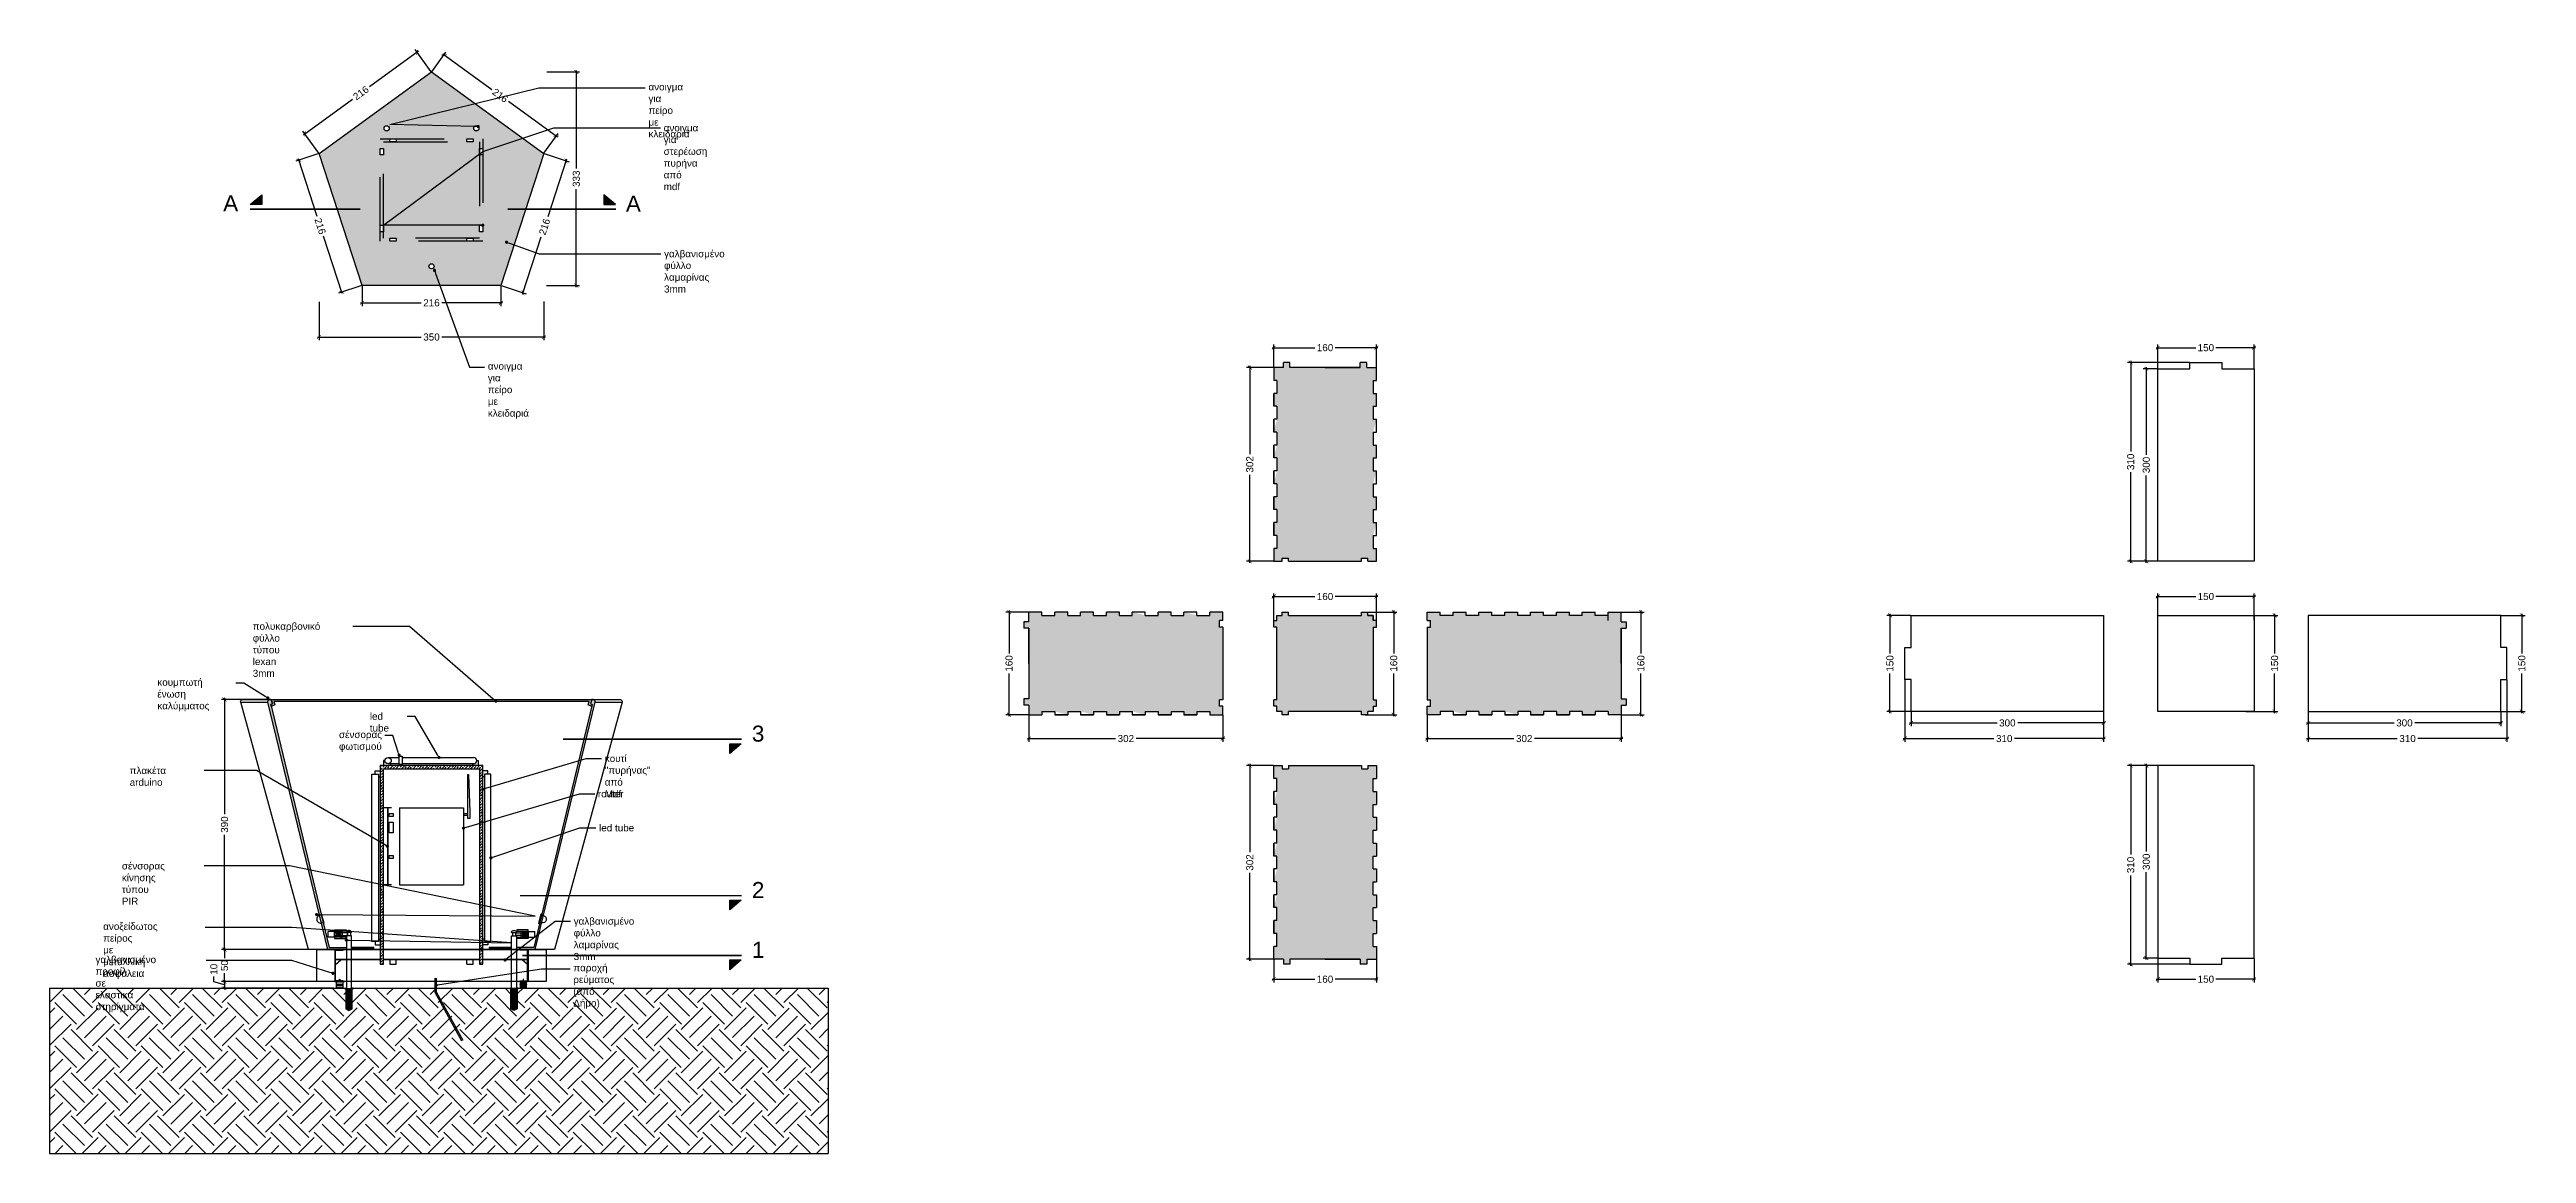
# Model space of a CAD drawing. Header units: millimetres. Extents: x 168.42 to 174.33, y 10.61 to 16.03.
# Drawn here: x 170.468 to 174.329, y 12.292 to 14.014 of the extents above; entities that cross this region are included whole.
import ezdxf
from ezdxf import colors
from ezdxf.entities.mleader import LeaderData, LeaderLine
from ezdxf.enums import TextEntityAlignment as Align
from ezdxf.math import Vec2, Vec3

# ---------------------------------------------------------------- set-up
doc = ezdxf.new("R2010")
doc.units = ezdxf.units.MM
doc.linetypes.add('DASHDOT2', pattern=[12.7, 6.35, -3.175, 0, -3.175])
doc.linetypes.add('HIDDEN2', pattern=[4.7625, 3.175, -1.5875])
for name, color, linetype in [('A-01', 1, 'Continuous'), ('A-02', 2, 'Continuous'), ('A-DIM', 150, 'Continuous'), ('A-HATCH', 252, 'Continuous'), ('A-HIDDEN', 1, 'HIDDEN2'), ('A-METAL', 34, 'Continuous'), ('A-SECT LINES', 251, 'DASHDOT2'), ('A-STRUCTURE', 6, 'Continuous'), ('A-WALL LIGHT', 40, 'Continuous')]:
    doc.layers.add(name, color=color, linetype=linetype)
doc.styles.get("Standard").update_dxf_attribs({"font": 'arial.ttf'})
doc.dimstyles.new('1-5', dxfattribs={"dimscale": 0.05, "dimtxt": 0.22, "dimasz": 0.12, "dimexe": 0.1, "dimexo": 0.01, "dimgap": 0.08, "dimtad": 0, "dimdec": 0, "dimlfac": 1000, "dimzin": 0, "dimdsep": 46, "dimtxsty": 'Standard', "dimblk": 'ARCHTICK', "dimcen": 0.09, "dimdle": 0.05, "dimadec": 0, "dimazin": 0, "dimtfac": 1, "dimtdec": 0, "dimtofl": 0, "dimtmove": 1, "dimatfit": 3, "dimldrblk": 'DOT', "dimfxl": 1, "dimtolj": 1, "dimtzin": 0, "dimarcsym": 0})
pattern_1 = [(45, (0, 0), (-0.000449012806, 0.000449012806), [])]

msp = doc.modelspace()

# ---------------------------------------------------------------- texts
at = {"layer": 'A-SECT LINES'}
msp.add_text('A', height=0.025, rotation=359.9253, dxfattribs=at).set_placement((170.7619, 13.762), align=Align.RIGHT)
for s, p in [('A', (171.3664, 13.7613)), ('3', (171.5628, 12.9346)), ('2', (171.5628, 12.6906)), ('1', (171.5628, 12.5973))]:
    msp.add_text(s, height=0.025, rotation=359.9253, dxfattribs=at).set_placement(p)

# ---------------------------------------------------------------- blocks, each defined once
blk = doc.blocks.new('SECT-ARROW')
blk.add_hatch(color=0).paths.add_polyline_path([(0.014, 0.143), (0.372, 0.445), (0.372, 0.143)])
at = {"color": 0}
blk.add_lwpolyline([(0.014, 0.143), (0.372, 0.445), (0.372, 0.143)], close=True, dxfattribs=at)
blk = doc.blocks.new('_Dot')
at = {"color": 0, "linetype": 'ByBlock', "lineweight": -2}
blk.add_line((-0.5, 0), (-1, 0), dxfattribs=at)
at = {"color": 0, "linetype": 'ByBlock', "const_width": 0.5}
blk.add_lwpolyline([(-0.25, 0, 1), (0.25, 0, 1)], format="xyb", close=True, dxfattribs=at)
blk = doc.blocks.new('_ArchTick')
at = {"color": 0, "linetype": 'ByBlock', "const_width": 0.15}
blk.add_lwpolyline([(-0.5, -0.5), (0.5, 0.5)], dxfattribs=at)
blk = doc.blocks.new('*D16')
at = {"layer": 'A-DIM', "color": 0, "lineweight": -2, "transparency": 16777216}
for p, q in [((170.8128, 13.0002), (170.7357, 13.0002)), ((170.7407, 13.0027), (170.7407, 12.8213)), ((170.7407, 12.6077), (170.7407, 12.789)), ((170.9011, 12.6102), (170.7357, 12.6102))]:
    blk.add_line(p, q, dxfattribs=at)
at = {"layer": 'Defpoints', "color": 0, "transparency": 16777216}
for p in [(170.8133, 13.0002), (170.7407, 12.6102), (170.9016, 12.6102)]:
    blk.add_point(p, dxfattribs=at)
at = {"layer": 'A-DIM', "color": 0, "lineweight": -2, "transparency": 16777216, "xscale": 0.006, "yscale": 0.006, "zscale": 0.006}
for p, rotation in [((170.7407, 13.0002), 90), ((170.7407, 12.6102), 270)]:
    blk.add_blockref('_ArchTick', p, dxfattribs=dict(at, rotation=rotation))
at = {"layer": 'A-DIM', "color": 0, "transparency": 16777216, "insert": (170.7407, 12.8052), "char_height": 0.011, "attachment_point": 5, "rotation": 90}
blk.add_mtext('\\A1;390', dxfattribs=at)
blk = doc.blocks.new('*D17')
at = {"layer": 'A-DIM', "color": 0, "lineweight": -2, "transparency": 16777216}
for p, q in [((170.9011, 12.6102), (170.7357, 12.6102)), ((170.7407, 12.6127), (170.7407, 12.597)), ((170.9108, 12.5602), (170.7357, 12.5602)), ((170.7407, 12.5577), (170.7407, 12.5733))]:
    blk.add_line(p, q, dxfattribs=at)
at = {"layer": 'Defpoints', "color": 0, "transparency": 16777216}
for p in [(170.9016, 12.6102), (170.7407, 12.5602), (170.9113, 12.5602)]:
    blk.add_point(p, dxfattribs=at)
at = {"layer": 'A-DIM', "color": 0, "lineweight": -2, "transparency": 16777216, "xscale": 0.006, "yscale": 0.006, "zscale": 0.006}
for p, rotation in [((170.7407, 12.6102), 90), ((170.7407, 12.5602), 270)]:
    blk.add_blockref('_ArchTick', p, dxfattribs=dict(at, rotation=rotation))
at = {"layer": 'A-DIM', "color": 0, "transparency": 16777216, "insert": (170.7407, 12.5852), "char_height": 0.011, "attachment_point": 5, "rotation": 90}
blk.add_mtext('\\A1;50', dxfattribs=at)
blk = doc.blocks.new('*D18')
at = {"layer": 'A-DIM', "color": 0, "lineweight": -2, "transparency": 16777216}
for p, q in [((170.7241, 12.5601), (170.7241, 12.5681)), ((170.7407, 12.5552), (170.7241, 12.5601)), ((170.9108, 12.5602), (170.7357, 12.5602)), ((170.9108, 12.5502), (170.7357, 12.5502)), ((170.7407, 12.5627), (170.7407, 12.5477))]:
    blk.add_line(p, q, dxfattribs=at)
at = {"layer": 'Defpoints', "color": 0, "transparency": 16777216}
for p in [(170.7407, 12.5502), (170.9113, 12.5602), (170.9113, 12.5502)]:
    blk.add_point(p, dxfattribs=at)
at = {"layer": 'A-DIM', "color": 0, "lineweight": -2, "transparency": 16777216, "xscale": 0.006, "yscale": 0.006, "zscale": 0.006}
for p, rotation in [((170.7407, 12.5602), 90), ((170.7407, 12.5502), 270)]:
    blk.add_blockref('_ArchTick', p, dxfattribs=dict(at, rotation=rotation))
at = {"layer": 'A-DIM', "color": 0, "transparency": 16777216, "insert": (170.7241, 12.5795), "char_height": 0.011, "attachment_point": 5, "rotation": 90}
blk.add_mtext('\\A1;10', dxfattribs=at)
blk = doc.blocks.new('*D20')
at = {"layer": 'A-DIM', "color": 0, "lineweight": -2, "transparency": 16777216}
for p, q in [((172.3758, 12.8972), (172.334, 12.8972)), ((172.339, 12.8997), (172.339, 12.7622)), ((172.339, 12.5925), (172.339, 12.73)), ((172.3833, 12.595), (172.334, 12.595))]:
    blk.add_line(p, q, dxfattribs=at)
at = {"layer": 'Defpoints', "color": 0, "transparency": 16777216}
for p in [(172.3763, 12.8972), (172.339, 12.595), (172.3838, 12.595)]:
    blk.add_point(p, dxfattribs=at)
at = {"layer": 'A-DIM', "color": 0, "lineweight": -2, "transparency": 16777216, "xscale": 0.006, "yscale": 0.006, "zscale": 0.006}
for p, rotation in [((172.339, 12.8972), 90), ((172.339, 12.595), 270)]:
    blk.add_blockref('_ArchTick', p, dxfattribs=dict(at, rotation=rotation))
at = {"layer": 'A-DIM', "color": 0, "transparency": 16777216, "insert": (172.339, 12.7461), "char_height": 0.011, "attachment_point": 5, "rotation": 90}
blk.add_mtext('\\A1;302', dxfattribs=at)
blk = doc.blocks.new('*D21')
at = {"layer": 'A-DIM', "color": 0, "lineweight": -2, "transparency": 16777216}
for p, q in [((172.3763, 12.5945), (172.3763, 12.559)), ((172.5363, 12.5945), (172.5363, 12.559)), ((172.3738, 12.564), (172.4406, 12.564)), ((172.5388, 12.564), (172.4719, 12.564))]:
    blk.add_line(p, q, dxfattribs=at)
at = {"layer": 'Defpoints', "color": 0, "transparency": 16777216}
for p in [(172.3763, 12.595), (172.5363, 12.595), (172.5363, 12.564)]:
    blk.add_point(p, dxfattribs=at)
at = {"layer": 'A-DIM', "color": 0, "lineweight": -2, "transparency": 16777216, "xscale": 0.006, "yscale": 0.006, "zscale": 0.006, "rotation": 180}
blk.add_blockref('_ArchTick', (172.3763, 12.564), dxfattribs=at)
at = {"layer": 'A-DIM', "color": 0, "lineweight": -2, "transparency": 16777216, "xscale": 0.006, "yscale": 0.006, "zscale": 0.006}
blk.add_blockref('_ArchTick', (172.5363, 12.564), dxfattribs=at)
at = {"layer": 'A-DIM', "color": 0, "transparency": 16777216, "insert": (172.4563, 12.564), "char_height": 0.011, "attachment_point": 5}
blk.add_mtext('\\A1;160', dxfattribs=at)
blk = doc.blocks.new('*D22')
at = {"layer": 'A-DIM', "color": 0, "lineweight": -2, "transparency": 16777216}
for p, q in [((172.6157, 12.9761), (172.6157, 12.9343)), ((172.9178, 12.9836), (172.9178, 12.9343)), ((172.6132, 12.9393), (172.7507, 12.9393)), ((172.9203, 12.9393), (172.7828, 12.9393))]:
    blk.add_line(p, q, dxfattribs=at)
at = {"layer": 'Defpoints', "color": 0, "transparency": 16777216}
for p in [(172.6157, 12.9766), (172.9178, 12.9841), (172.9178, 12.9393)]:
    blk.add_point(p, dxfattribs=at)
at = {"layer": 'A-DIM', "color": 0, "lineweight": -2, "transparency": 16777216, "xscale": 0.006, "yscale": 0.006, "zscale": 0.006, "rotation": 180}
blk.add_blockref('_ArchTick', (172.6157, 12.9393), dxfattribs=at)
at = {"layer": 'A-DIM', "color": 0, "lineweight": -2, "transparency": 16777216, "xscale": 0.006, "yscale": 0.006, "zscale": 0.006}
blk.add_blockref('_ArchTick', (172.9178, 12.9393), dxfattribs=at)
at = {"layer": 'A-DIM', "color": 0, "transparency": 16777216, "insert": (172.7668, 12.9393), "char_height": 0.011, "attachment_point": 5}
blk.add_mtext('\\A1;302', dxfattribs=at)
blk = doc.blocks.new('*D23')
at = {"layer": 'A-DIM', "color": 0, "lineweight": -2, "transparency": 16777216}
for p, q in [((172.9183, 13.1366), (172.9538, 13.1366)), ((172.9488, 13.1391), (172.9488, 13.0722)), ((172.9488, 12.9741), (172.9488, 13.0409)), ((172.9183, 12.9766), (172.9538, 12.9766))]:
    blk.add_line(p, q, dxfattribs=at)
at = {"layer": 'Defpoints', "color": 0, "transparency": 16777216}
for p in [(172.9178, 13.1366), (172.9488, 13.1366), (172.9178, 12.9766)]:
    blk.add_point(p, dxfattribs=at)
at = {"layer": 'A-DIM', "color": 0, "lineweight": -2, "transparency": 16777216, "xscale": 0.006, "yscale": 0.006, "zscale": 0.006}
for p, rotation in [((172.9488, 13.1366), 90), ((172.9488, 12.9766), 270)]:
    blk.add_blockref('_ArchTick', p, dxfattribs=dict(at, rotation=rotation))
at = {"layer": 'A-DIM', "color": 0, "transparency": 16777216, "insert": (172.9488, 13.0566), "char_height": 0.011, "attachment_point": 5, "rotation": 90}
blk.add_mtext('\\A1;160', dxfattribs=at)
blk = doc.blocks.new('*D24')
at = {"layer": 'A-DIM', "color": 0, "lineweight": -2, "transparency": 16777216}
for p, q in [((172.3833, 13.5182), (172.334, 13.5182)), ((172.339, 13.5207), (172.339, 13.3832)), ((172.339, 13.2135), (172.339, 13.351)), ((172.3758, 13.216), (172.334, 13.216))]:
    blk.add_line(p, q, dxfattribs=at)
at = {"layer": 'Defpoints', "color": 0, "transparency": 16777216}
for p in [(172.339, 13.5182), (172.3838, 13.5182), (172.3763, 13.216)]:
    blk.add_point(p, dxfattribs=at)
at = {"layer": 'A-DIM', "color": 0, "lineweight": -2, "transparency": 16777216, "xscale": 0.006, "yscale": 0.006, "zscale": 0.006}
for p, rotation in [((172.339, 13.5182), 90), ((172.339, 13.216), 270)]:
    blk.add_blockref('_ArchTick', p, dxfattribs=dict(at, rotation=rotation))
at = {"layer": 'A-DIM', "color": 0, "transparency": 16777216, "insert": (172.339, 13.3671), "char_height": 0.011, "attachment_point": 5, "rotation": 90}
blk.add_mtext('\\A1;302', dxfattribs=at)
blk = doc.blocks.new('*D25')
at = {"layer": 'A-DIM', "color": 0, "lineweight": -2, "transparency": 16777216}
for p, q in [((172.3763, 13.5187), (172.3763, 13.5541)), ((172.5363, 13.5187), (172.5363, 13.5541)), ((172.3738, 13.5491), (172.4406, 13.5491)), ((172.5388, 13.5491), (172.4719, 13.5491))]:
    blk.add_line(p, q, dxfattribs=at)
at = {"layer": 'Defpoints', "color": 0, "transparency": 16777216}
for p in [(172.3763, 13.5182), (172.5363, 13.5491), (172.5363, 13.5182)]:
    blk.add_point(p, dxfattribs=at)
at = {"layer": 'A-DIM', "color": 0, "lineweight": -2, "transparency": 16777216, "xscale": 0.006, "yscale": 0.006, "zscale": 0.006, "rotation": 180}
blk.add_blockref('_ArchTick', (172.3763, 13.5491), dxfattribs=at)
at = {"layer": 'A-DIM', "color": 0, "lineweight": -2, "transparency": 16777216, "xscale": 0.006, "yscale": 0.006, "zscale": 0.006}
blk.add_blockref('_ArchTick', (172.5363, 13.5491), dxfattribs=at)
at = {"layer": 'A-DIM', "color": 0, "transparency": 16777216, "insert": (172.4563, 13.5491), "char_height": 0.011, "attachment_point": 5}
blk.add_mtext('\\A1;160', dxfattribs=at)
blk = doc.blocks.new('*D26')
at = {"layer": 'A-DIM', "color": 0, "lineweight": -2, "transparency": 16777216}
for p, q in [((171.9947, 12.9836), (171.9947, 12.9343)), ((172.2969, 12.9761), (172.2969, 12.9343)), ((171.9922, 12.9393), (172.1297, 12.9393)), ((172.2994, 12.9393), (172.1619, 12.9393))]:
    blk.add_line(p, q, dxfattribs=at)
at = {"layer": 'Defpoints', "color": 0, "transparency": 16777216}
for p in [(171.9947, 12.9841), (172.2969, 12.9766), (171.9947, 12.9393)]:
    blk.add_point(p, dxfattribs=at)
at = {"layer": 'A-DIM', "color": 0, "lineweight": -2, "transparency": 16777216, "xscale": 0.006, "yscale": 0.006, "zscale": 0.006, "rotation": 180}
blk.add_blockref('_ArchTick', (171.9947, 12.9393), dxfattribs=at)
at = {"layer": 'A-DIM', "color": 0, "lineweight": -2, "transparency": 16777216, "xscale": 0.006, "yscale": 0.006, "zscale": 0.006}
blk.add_blockref('_ArchTick', (172.2969, 12.9393), dxfattribs=at)
at = {"layer": 'A-DIM', "color": 0, "transparency": 16777216, "insert": (172.1458, 12.9393), "char_height": 0.011, "attachment_point": 5}
blk.add_mtext('\\A1;302', dxfattribs=at)
blk = doc.blocks.new('*D27')
at = {"layer": 'A-DIM', "color": 0, "lineweight": -2, "transparency": 16777216}
for p, q in [((171.9942, 13.1366), (171.9587, 13.1366)), ((171.9637, 13.1391), (171.9637, 13.0722)), ((171.9637, 12.9741), (171.9637, 13.0409)), ((171.9942, 12.9766), (171.9587, 12.9766))]:
    blk.add_line(p, q, dxfattribs=at)
at = {"layer": 'Defpoints', "color": 0, "transparency": 16777216}
for p in [(171.9637, 13.1366), (171.9947, 13.1366), (171.9947, 12.9766)]:
    blk.add_point(p, dxfattribs=at)
at = {"layer": 'A-DIM', "color": 0, "lineweight": -2, "transparency": 16777216, "xscale": 0.006, "yscale": 0.006, "zscale": 0.006}
for p, rotation in [((171.9637, 13.1366), 90), ((171.9637, 12.9766), 270)]:
    blk.add_blockref('_ArchTick', p, dxfattribs=dict(at, rotation=rotation))
at = {"layer": 'A-DIM', "color": 0, "transparency": 16777216, "insert": (171.9637, 13.0566), "char_height": 0.011, "attachment_point": 5, "rotation": 90}
blk.add_mtext('\\A1;160', dxfattribs=at)
blk = doc.blocks.new('*D28')
at = {"layer": 'A-DIM', "color": 0, "lineweight": -2, "transparency": 16777216}
for p, q in [((172.3738, 13.1609), (172.4406, 13.1609)), ((172.3763, 13.1239), (172.3763, 13.1659)), ((172.5388, 13.1609), (172.4719, 13.1609)), ((172.5363, 13.1239), (172.5363, 13.1659))]:
    blk.add_line(p, q, dxfattribs=at)
at = {"layer": 'Defpoints', "color": 0, "transparency": 16777216}
for p in [(172.5363, 13.1609), (172.3763, 13.1234), (172.5363, 13.1234)]:
    blk.add_point(p, dxfattribs=at)
at = {"layer": 'A-DIM', "color": 0, "lineweight": -2, "transparency": 16777216, "xscale": 0.006, "yscale": 0.006, "zscale": 0.006, "rotation": 180}
blk.add_blockref('_ArchTick', (172.3763, 13.1609), dxfattribs=at)
at = {"layer": 'A-DIM', "color": 0, "lineweight": -2, "transparency": 16777216, "xscale": 0.006, "yscale": 0.006, "zscale": 0.006}
blk.add_blockref('_ArchTick', (172.5363, 13.1609), dxfattribs=at)
at = {"layer": 'A-DIM', "color": 0, "transparency": 16777216, "insert": (172.4563, 13.1609), "char_height": 0.011, "attachment_point": 5}
blk.add_mtext('\\A1;160', dxfattribs=at)
blk = doc.blocks.new('*D29')
at = {"layer": 'A-DIM', "color": 0, "lineweight": -2, "transparency": 16777216}
for p, q in [((172.5236, 13.1366), (172.5684, 13.1366)), ((172.5634, 13.1391), (172.5634, 13.0722)), ((172.5634, 12.9741), (172.5634, 13.0409)), ((172.5186, 12.9766), (172.5684, 12.9766))]:
    blk.add_line(p, q, dxfattribs=at)
at = {"layer": 'Defpoints', "color": 0, "transparency": 16777216}
for p in [(172.5231, 13.1366), (172.5181, 12.9766), (172.5634, 12.9766)]:
    blk.add_point(p, dxfattribs=at)
at = {"layer": 'A-DIM', "color": 0, "lineweight": -2, "transparency": 16777216, "xscale": 0.006, "yscale": 0.006, "zscale": 0.006}
for p, rotation in [((172.5634, 13.1366), 90), ((172.5634, 12.9766), 270)]:
    blk.add_blockref('_ArchTick', p, dxfattribs=dict(at, rotation=rotation))
at = {"layer": 'A-DIM', "color": 0, "transparency": 16777216, "insert": (172.5634, 13.0566), "char_height": 0.011, "attachment_point": 5, "rotation": 90}
blk.add_mtext('\\A1;160', dxfattribs=at)
blk = doc.blocks.new('*D60')
at = {"layer": 'A-DIM', "color": 0, "lineweight": -2, "transparency": 16777216}
for p, q in [((170.8882, 13.6205), (170.8882, 13.5607)), ((171.2384, 13.6214), (171.2384, 13.5607)), ((170.8857, 13.5657), (171.0472, 13.5657)), ((171.2409, 13.5657), (171.0794, 13.5657))]:
    blk.add_line(p, q, dxfattribs=at)
at = {"layer": 'Defpoints', "color": 0, "transparency": 16777216}
for p in [(170.8882, 13.621), (171.2384, 13.6219), (171.2384, 13.5657)]:
    blk.add_point(p, dxfattribs=at)
at = {"layer": 'A-DIM', "color": 0, "lineweight": -2, "transparency": 16777216, "xscale": 0.006, "yscale": 0.006, "zscale": 0.006, "rotation": 180}
blk.add_blockref('_ArchTick', (170.8882, 13.5657), dxfattribs=at)
at = {"layer": 'A-DIM', "color": 0, "lineweight": -2, "transparency": 16777216, "xscale": 0.006, "yscale": 0.006, "zscale": 0.006}
blk.add_blockref('_ArchTick', (171.2384, 13.5657), dxfattribs=at)
at = {"layer": 'A-DIM', "color": 0, "transparency": 16777216, "insert": (171.0633, 13.5657), "char_height": 0.011, "attachment_point": 5}
blk.add_mtext('\\A1;350', dxfattribs=at)
blk = doc.blocks.new('*D61')
at = {"layer": 'A-DIM', "color": 0, "lineweight": -2, "transparency": 16777216}
for p, q in [((171.2429, 13.9792), (171.2941, 13.9792)), ((171.2891, 13.9817), (171.2891, 13.8288)), ((171.2891, 13.6436), (171.2891, 13.7965)), ((171.2428, 13.6461), (171.2941, 13.6461))]:
    blk.add_line(p, q, dxfattribs=at)
at = {"layer": 'Defpoints', "color": 0, "transparency": 16777216}
for p in [(171.2424, 13.9792), (171.2423, 13.6461), (171.2891, 13.6461)]:
    blk.add_point(p, dxfattribs=at)
at = {"layer": 'A-DIM', "color": 0, "lineweight": -2, "transparency": 16777216, "xscale": 0.006, "yscale": 0.006, "zscale": 0.006}
for p, rotation in [((171.2891, 13.9792), 90), ((171.2891, 13.6461), 270)]:
    blk.add_blockref('_ArchTick', p, dxfattribs=dict(at, rotation=rotation))
at = {"layer": 'A-DIM', "color": 0, "transparency": 16777216, "insert": (171.2891, 13.8126), "char_height": 0.011, "attachment_point": 5, "rotation": 90}
blk.add_mtext('\\A1;333', dxfattribs=at)
blk = doc.blocks.new('*D62')
at = {"layer": 'A-DIM', "color": 0, "lineweight": -2, "transparency": 16777216}
for p, q in [((171.0429, 14.0115), (170.9665, 13.9559)), ((171.063, 13.9796), (171.038, 14.0141)), ((170.8637, 13.8813), (170.9402, 13.9368)), ((170.8879, 13.8524), (170.8628, 13.8868))]:
    blk.add_line(p, q, dxfattribs=at)
at = {"layer": 'Defpoints', "color": 0, "transparency": 16777216}
for p in [(171.0409, 14.01), (171.0633, 13.9792), (170.8882, 13.852)]:
    blk.add_point(p, dxfattribs=at)
at = {"layer": 'A-DIM', "color": 0, "lineweight": -2, "transparency": 16777216, "xscale": 0.006, "yscale": 0.006, "zscale": 0.006}
for p, rotation in [((171.0409, 14.01), 36.00000000001015), ((170.8658, 13.8828), 216.0000000000101)]:
    blk.add_blockref('_ArchTick', p, dxfattribs=dict(at, rotation=rotation))
at = {"layer": 'A-DIM', "color": 0, "transparency": 16777216, "insert": (170.9533, 13.9464), "char_height": 0.011, "attachment_point": 5, "rotation": 36}
blk.add_mtext('\\A1;216', dxfattribs=at)
blk = doc.blocks.new('*D63')
at = {"layer": 'A-DIM', "color": 0, "lineweight": -2, "transparency": 16777216}
for p, q in [((171.0636, 13.9796), (171.0858, 14.0102)), ((171.0809, 14.0076), (171.1573, 13.9521)), ((171.26, 13.8775), (171.1836, 13.933)), ((171.2387, 13.8524), (171.2609, 13.883))]:
    blk.add_line(p, q, dxfattribs=at)
at = {"layer": 'Defpoints', "color": 0, "transparency": 16777216}
for p in [(171.0633, 13.9792), (171.258, 13.8789), (171.2384, 13.852)]:
    blk.add_point(p, dxfattribs=at)
at = {"layer": 'A-DIM', "color": 0, "lineweight": -2, "transparency": 16777216, "xscale": 0.006, "yscale": 0.006, "zscale": 0.006}
for p, rotation in [((171.0829, 14.0062), 144.0000000000145), ((171.258, 13.8789), 324.0000000000145)]:
    blk.add_blockref('_ArchTick', p, dxfattribs=dict(at, rotation=rotation))
at = {"layer": 'A-DIM', "color": 0, "transparency": 16777216, "insert": (171.1704, 13.9425), "char_height": 0.011, "attachment_point": 5, "rotation": 324}
blk.add_mtext('\\A1;216', dxfattribs=at)
blk = doc.blocks.new('*D64')
at = {"layer": 'A-DIM', "color": 0, "lineweight": -2, "transparency": 16777216}
for p, q in [((170.8877, 13.8518), (170.8516, 13.8401)), ((170.8555, 13.844), (170.8847, 13.7541)), ((170.924, 13.6334), (170.8948, 13.7232)), ((170.9546, 13.6459), (170.9185, 13.6342))]:
    blk.add_line(p, q, dxfattribs=at)
at = {"layer": 'Defpoints', "color": 0, "transparency": 16777216}
for p in [(170.8882, 13.852), (170.9232, 13.6357), (170.9551, 13.6461)]:
    blk.add_point(p, dxfattribs=at)
at = {"layer": 'A-DIM', "color": 0, "lineweight": -2, "transparency": 16777216, "xscale": 0.006, "yscale": 0.006, "zscale": 0.006}
for p, rotation in [((170.8563, 13.8416), 108.0000000000044), ((170.9232, 13.6357), 288.0000000000044)]:
    blk.add_blockref('_ArchTick', p, dxfattribs=dict(at, rotation=rotation))
at = {"layer": 'A-DIM', "color": 0, "transparency": 16777216, "insert": (170.8898, 13.7387), "char_height": 0.011, "attachment_point": 5, "rotation": 288}
blk.add_mtext('\\A1;216', dxfattribs=at)
blk = doc.blocks.new('*D65')
at = {"layer": 'A-DIM', "color": 0, "lineweight": -2, "transparency": 16777216}
for p, q in [((170.9551, 13.6456), (170.9551, 13.6141)), ((171.1715, 13.6456), (171.1715, 13.6141)), ((170.9526, 13.6191), (171.047, 13.6191)), ((171.174, 13.6191), (171.0795, 13.6191))]:
    blk.add_line(p, q, dxfattribs=at)
at = {"layer": 'Defpoints', "color": 0, "transparency": 16777216}
for p in [(170.9551, 13.6461), (171.1715, 13.6461), (171.1715, 13.6191)]:
    blk.add_point(p, dxfattribs=at)
at = {"layer": 'A-DIM', "color": 0, "lineweight": -2, "transparency": 16777216, "xscale": 0.006, "yscale": 0.006, "zscale": 0.006, "rotation": 180}
blk.add_blockref('_ArchTick', (170.9551, 13.6191), dxfattribs=at)
at = {"layer": 'A-DIM', "color": 0, "lineweight": -2, "transparency": 16777216, "xscale": 0.006, "yscale": 0.006, "zscale": 0.006}
blk.add_blockref('_ArchTick', (171.1715, 13.6191), dxfattribs=at)
at = {"layer": 'A-DIM', "color": 0, "transparency": 16777216, "insert": (171.0633, 13.6191), "char_height": 0.011, "attachment_point": 5}
blk.add_mtext('\\A1;216', dxfattribs=at)
blk = doc.blocks.new('*D66')
at = {"layer": 'A-DIM', "color": 0, "lineweight": -2, "transparency": 16777216}
for p, q in [((171.2389, 13.8518), (171.2778, 13.8392)), ((171.2738, 13.8431), (171.2446, 13.7532)), ((171.2053, 13.6325), (171.2345, 13.7223)), ((171.172, 13.6459), (171.2109, 13.6333))]:
    blk.add_line(p, q, dxfattribs=at)
at = {"layer": 'Defpoints', "color": 0, "transparency": 16777216}
for p in [(171.2384, 13.852), (171.273, 13.8407), (171.1715, 13.6461)]:
    blk.add_point(p, dxfattribs=at)
at = {"layer": 'A-DIM', "color": 0, "lineweight": -2, "transparency": 16777216, "xscale": 0.006, "yscale": 0.006, "zscale": 0.006}
for p, rotation in [((171.273, 13.8407), 71.99999999999514), ((171.2061, 13.6348), 251.9999999999951)]:
    blk.add_blockref('_ArchTick', p, dxfattribs=dict(at, rotation=rotation))
at = {"layer": 'A-DIM', "color": 0, "transparency": 16777216, "insert": (171.2396, 13.7378), "char_height": 0.011, "attachment_point": 5, "rotation": 72}
blk.add_mtext('\\A1;216', dxfattribs=at)
blk = doc.blocks.new('*D76')
at = {"layer": 'A-DIM', "color": 0, "lineweight": -2, "transparency": 16777216}
for p, q in [((173.3601, 13.0311), (173.3601, 12.9343)), ((173.6701, 12.9761), (173.6701, 12.9343)), ((173.3576, 12.9393), (173.499, 12.9393)), ((173.6726, 12.9393), (173.5312, 12.9393))]:
    blk.add_line(p, q, dxfattribs=at)
at = {"layer": 'Defpoints', "color": 0, "transparency": 16777216}
for p in [(173.3601, 13.0316), (173.6701, 12.9766), (173.3601, 12.9393)]:
    blk.add_point(p, dxfattribs=at)
at = {"layer": 'A-DIM', "color": 0, "lineweight": -2, "transparency": 16777216, "xscale": 0.006, "yscale": 0.006, "zscale": 0.006, "rotation": 180}
blk.add_blockref('_ArchTick', (173.3601, 12.9393), dxfattribs=at)
at = {"layer": 'A-DIM', "color": 0, "lineweight": -2, "transparency": 16777216, "xscale": 0.006, "yscale": 0.006, "zscale": 0.006}
blk.add_blockref('_ArchTick', (173.6701, 12.9393), dxfattribs=at)
at = {"layer": 'A-DIM', "color": 0, "transparency": 16777216, "insert": (173.5151, 12.9393), "char_height": 0.011, "attachment_point": 5}
blk.add_mtext('\\A1;310', dxfattribs=at)
blk = doc.blocks.new('*D77')
at = {"layer": 'A-DIM', "color": 0, "lineweight": -2, "transparency": 16777216}
for p, q in [((173.3694, 13.1316), (173.332, 13.1316)), ((173.337, 13.1341), (173.337, 13.0722)), ((173.337, 12.9791), (173.337, 13.0409)), ((173.3694, 12.9816), (173.332, 12.9816))]:
    blk.add_line(p, q, dxfattribs=at)
at = {"layer": 'Defpoints', "color": 0, "transparency": 16777216}
for p in [(173.337, 13.1316), (173.3699, 13.1316), (173.3699, 12.9816)]:
    blk.add_point(p, dxfattribs=at)
at = {"layer": 'A-DIM', "color": 0, "lineweight": -2, "transparency": 16777216, "xscale": 0.006, "yscale": 0.006, "zscale": 0.006}
for p, rotation in [((173.337, 13.1316), 90), ((173.337, 12.9816), 270)]:
    blk.add_blockref('_ArchTick', p, dxfattribs=dict(at, rotation=rotation))
at = {"layer": 'A-DIM', "color": 0, "transparency": 16777216, "insert": (173.337, 13.0566), "char_height": 0.011, "attachment_point": 5, "rotation": 90}
blk.add_mtext('\\A1;150', dxfattribs=at)
blk = doc.blocks.new('*D78')
at = {"layer": 'A-DIM', "color": 0, "lineweight": -2, "transparency": 16777216}
for p, q in [((173.752, 13.1609), (173.8139, 13.1609)), ((173.7545, 13.1239), (173.7545, 13.1659)), ((173.907, 13.1609), (173.8451, 13.1609)), ((173.9045, 13.1239), (173.9045, 13.1659))]:
    blk.add_line(p, q, dxfattribs=at)
at = {"layer": 'Defpoints', "color": 0, "transparency": 16777216}
for p in [(173.9045, 13.1609), (173.7545, 13.1234), (173.9045, 13.1234)]:
    blk.add_point(p, dxfattribs=at)
at = {"layer": 'A-DIM', "color": 0, "lineweight": -2, "transparency": 16777216, "xscale": 0.006, "yscale": 0.006, "zscale": 0.006, "rotation": 180}
blk.add_blockref('_ArchTick', (173.7545, 13.1609), dxfattribs=at)
at = {"layer": 'A-DIM', "color": 0, "lineweight": -2, "transparency": 16777216, "xscale": 0.006, "yscale": 0.006, "zscale": 0.006}
blk.add_blockref('_ArchTick', (173.9045, 13.1609), dxfattribs=at)
at = {"layer": 'A-DIM', "color": 0, "transparency": 16777216, "insert": (173.8295, 13.1609), "char_height": 0.011, "attachment_point": 5}
blk.add_mtext('\\A1;150', dxfattribs=at)
blk = doc.blocks.new('*D79')
at = {"layer": 'A-DIM', "color": 0, "lineweight": -2, "transparency": 16777216}
for p, q in [((173.8968, 13.1316), (173.9417, 13.1316)), ((173.9367, 13.1341), (173.9367, 13.0722)), ((173.9367, 12.9791), (173.9367, 13.0409)), ((173.8918, 12.9816), (173.9417, 12.9816))]:
    blk.add_line(p, q, dxfattribs=at)
at = {"layer": 'Defpoints', "color": 0, "transparency": 16777216}
for p in [(173.8963, 13.1316), (173.8913, 12.9816), (173.9367, 12.9816)]:
    blk.add_point(p, dxfattribs=at)
at = {"layer": 'A-DIM', "color": 0, "lineweight": -2, "transparency": 16777216, "xscale": 0.006, "yscale": 0.006, "zscale": 0.006}
for p, rotation in [((173.9367, 13.1316), 90), ((173.9367, 12.9816), 270)]:
    blk.add_blockref('_ArchTick', p, dxfattribs=dict(at, rotation=rotation))
at = {"layer": 'A-DIM', "color": 0, "transparency": 16777216, "insert": (173.9367, 13.0566), "char_height": 0.011, "attachment_point": 5, "rotation": 90}
blk.add_mtext('\\A1;150', dxfattribs=at)
blk = doc.blocks.new('*D81')
at = {"layer": 'A-DIM', "color": 0, "lineweight": -2, "transparency": 16777216}
for p, q in [((173.3699, 12.9811), (173.3699, 12.9587)), ((173.6701, 12.9811), (173.6701, 12.9587)), ((173.3674, 12.9637), (173.5039, 12.9637)), ((173.6726, 12.9637), (173.5361, 12.9637))]:
    blk.add_line(p, q, dxfattribs=at)
at = {"layer": 'Defpoints', "color": 0, "transparency": 16777216}
for p in [(173.3699, 12.9816), (173.6701, 12.9816), (173.6701, 12.9637)]:
    blk.add_point(p, dxfattribs=at)
at = {"layer": 'A-DIM', "color": 0, "lineweight": -2, "transparency": 16777216, "xscale": 0.006, "yscale": 0.006, "zscale": 0.006, "rotation": 180}
blk.add_blockref('_ArchTick', (173.3699, 12.9637), dxfattribs=at)
at = {"layer": 'A-DIM', "color": 0, "lineweight": -2, "transparency": 16777216, "xscale": 0.006, "yscale": 0.006, "zscale": 0.006}
blk.add_blockref('_ArchTick', (173.6701, 12.9637), dxfattribs=at)
at = {"layer": 'A-DIM', "color": 0, "transparency": 16777216, "insert": (173.52, 12.9637), "char_height": 0.011, "attachment_point": 5}
blk.add_mtext('\\A1;300', dxfattribs=at)
blk = doc.blocks.new('*D82')
at = {"layer": 'A-DIM', "color": 0, "lineweight": -2, "transparency": 16777216}
for p, q in [((174.2989, 13.0311), (174.2989, 12.9343)), ((173.9889, 12.9761), (173.9889, 12.9343)), ((173.9864, 12.9393), (174.1278, 12.9393)), ((174.3014, 12.9393), (174.16, 12.9393))]:
    blk.add_line(p, q, dxfattribs=at)
at = {"layer": 'Defpoints', "color": 0, "transparency": 16777216}
for p in [(174.2989, 13.0316), (173.9889, 12.9766), (174.2989, 12.9393)]:
    blk.add_point(p, dxfattribs=at)
at = {"layer": 'A-DIM', "color": 0, "lineweight": -2, "transparency": 16777216, "xscale": 0.006, "yscale": 0.006, "zscale": 0.006, "rotation": 180}
blk.add_blockref('_ArchTick', (173.9889, 12.9393), dxfattribs=at)
at = {"layer": 'A-DIM', "color": 0, "lineweight": -2, "transparency": 16777216, "xscale": 0.006, "yscale": 0.006, "zscale": 0.006}
blk.add_blockref('_ArchTick', (174.2989, 12.9393), dxfattribs=at)
at = {"layer": 'A-DIM', "color": 0, "transparency": 16777216, "insert": (174.1439, 12.9393), "char_height": 0.011, "attachment_point": 5}
blk.add_mtext('\\A1;310', dxfattribs=at)
blk = doc.blocks.new('*D83')
at = {"layer": 'A-DIM', "color": 0, "lineweight": -2, "transparency": 16777216}
for p, q in [((174.2896, 13.1316), (174.327, 13.1316)), ((174.322, 13.1341), (174.322, 13.0722)), ((174.322, 12.9791), (174.322, 13.0409)), ((174.2896, 12.9816), (174.327, 12.9816))]:
    blk.add_line(p, q, dxfattribs=at)
at = {"layer": 'Defpoints', "color": 0, "transparency": 16777216}
for p in [(174.2891, 13.1316), (174.322, 13.1316), (174.2891, 12.9816)]:
    blk.add_point(p, dxfattribs=at)
at = {"layer": 'A-DIM', "color": 0, "lineweight": -2, "transparency": 16777216, "xscale": 0.006, "yscale": 0.006, "zscale": 0.006}
for p, rotation in [((174.322, 13.1316), 90), ((174.322, 12.9816), 270)]:
    blk.add_blockref('_ArchTick', p, dxfattribs=dict(at, rotation=rotation))
at = {"layer": 'A-DIM', "color": 0, "transparency": 16777216, "insert": (174.322, 13.0566), "char_height": 0.011, "attachment_point": 5, "rotation": 90}
blk.add_mtext('\\A1;150', dxfattribs=at)
blk = doc.blocks.new('*D84')
at = {"layer": 'A-DIM', "color": 0, "lineweight": -2, "transparency": 16777216}
for p, q in [((173.9889, 12.9811), (173.9889, 12.9587)), ((174.2891, 12.9811), (174.2891, 12.9587)), ((173.9864, 12.9637), (174.1229, 12.9637)), ((174.2916, 12.9637), (174.1551, 12.9637))]:
    blk.add_line(p, q, dxfattribs=at)
at = {"layer": 'Defpoints', "color": 0, "transparency": 16777216}
for p in [(173.9889, 12.9816), (174.2891, 12.9816), (173.9889, 12.9637)]:
    blk.add_point(p, dxfattribs=at)
at = {"layer": 'A-DIM', "color": 0, "lineweight": -2, "transparency": 16777216, "xscale": 0.006, "yscale": 0.006, "zscale": 0.006, "rotation": 180}
blk.add_blockref('_ArchTick', (173.9889, 12.9637), dxfattribs=at)
at = {"layer": 'A-DIM', "color": 0, "lineweight": -2, "transparency": 16777216, "xscale": 0.006, "yscale": 0.006, "zscale": 0.006}
blk.add_blockref('_ArchTick', (174.2891, 12.9637), dxfattribs=at)
at = {"layer": 'A-DIM', "color": 0, "transparency": 16777216, "insert": (174.139, 12.9637), "char_height": 0.011, "attachment_point": 5}
blk.add_mtext('\\A1;300', dxfattribs=at)
blk = doc.blocks.new('*D85')
at = {"layer": 'A-DIM', "color": 0, "lineweight": -2, "transparency": 16777216}
for p, q in [((173.804, 13.526), (173.7073, 13.526)), ((173.7123, 13.5285), (173.7123, 13.3871)), ((173.7123, 13.2135), (173.7123, 13.3548)), ((173.749, 13.216), (173.7073, 13.216))]:
    blk.add_line(p, q, dxfattribs=at)
at = {"layer": 'Defpoints', "color": 0, "transparency": 16777216}
for p in [(173.7123, 13.526), (173.8045, 13.526), (173.7495, 13.216)]:
    blk.add_point(p, dxfattribs=at)
at = {"layer": 'A-DIM', "color": 0, "lineweight": -2, "transparency": 16777216, "xscale": 0.006, "yscale": 0.006, "zscale": 0.006}
for p, rotation in [((173.7123, 13.526), 90), ((173.7123, 13.216), 270)]:
    blk.add_blockref('_ArchTick', p, dxfattribs=dict(at, rotation=rotation))
at = {"layer": 'A-DIM', "color": 0, "transparency": 16777216, "insert": (173.7123, 13.371), "char_height": 0.011, "attachment_point": 5, "rotation": 90}
blk.add_mtext('\\A1;310', dxfattribs=at)
blk = doc.blocks.new('*D86')
at = {"layer": 'A-DIM', "color": 0, "lineweight": -2, "transparency": 16777216}
for p, q in [((173.7545, 13.5167), (173.7545, 13.5541)), ((173.9045, 13.5167), (173.9045, 13.5541)), ((173.752, 13.5491), (173.8139, 13.5491)), ((173.907, 13.5491), (173.8451, 13.5491))]:
    blk.add_line(p, q, dxfattribs=at)
at = {"layer": 'Defpoints', "color": 0, "transparency": 16777216}
for p in [(173.7545, 13.5162), (173.9045, 13.5491), (173.9045, 13.5162)]:
    blk.add_point(p, dxfattribs=at)
at = {"layer": 'A-DIM', "color": 0, "lineweight": -2, "transparency": 16777216, "xscale": 0.006, "yscale": 0.006, "zscale": 0.006, "rotation": 180}
blk.add_blockref('_ArchTick', (173.7545, 13.5491), dxfattribs=at)
at = {"layer": 'A-DIM', "color": 0, "lineweight": -2, "transparency": 16777216, "xscale": 0.006, "yscale": 0.006, "zscale": 0.006}
blk.add_blockref('_ArchTick', (173.9045, 13.5491), dxfattribs=at)
at = {"layer": 'A-DIM', "color": 0, "transparency": 16777216, "insert": (173.8295, 13.5491), "char_height": 0.011, "attachment_point": 5}
blk.add_mtext('\\A1;150', dxfattribs=at)
blk = doc.blocks.new('*D87')
at = {"layer": 'A-DIM', "color": 0, "lineweight": -2, "transparency": 16777216}
for p, q in [((173.754, 13.5162), (173.7316, 13.5162)), ((173.7366, 13.5187), (173.7366, 13.3822)), ((173.7366, 13.2135), (173.7366, 13.3499)), ((173.754, 13.216), (173.7316, 13.216))]:
    blk.add_line(p, q, dxfattribs=at)
at = {"layer": 'Defpoints', "color": 0, "transparency": 16777216}
for p in [(173.7545, 13.5162), (173.7366, 13.216), (173.7545, 13.216)]:
    blk.add_point(p, dxfattribs=at)
at = {"layer": 'A-DIM', "color": 0, "lineweight": -2, "transparency": 16777216, "xscale": 0.006, "yscale": 0.006, "zscale": 0.006}
for p, rotation in [((173.7366, 13.5162), 90), ((173.7366, 13.216), 270)]:
    blk.add_blockref('_ArchTick', p, dxfattribs=dict(at, rotation=rotation))
at = {"layer": 'A-DIM', "color": 0, "transparency": 16777216, "insert": (173.7366, 13.3661), "char_height": 0.011, "attachment_point": 5, "rotation": 90}
blk.add_mtext('\\A1;300', dxfattribs=at)
blk = doc.blocks.new('*D88')
at = {"layer": 'A-DIM', "color": 0, "lineweight": -2, "transparency": 16777216}
for p, q in [((173.749, 12.8972), (173.7073, 12.8972)), ((173.7123, 12.8997), (173.7123, 12.7583)), ((173.7123, 12.5847), (173.7123, 12.726)), ((173.804, 12.5872), (173.7073, 12.5872))]:
    blk.add_line(p, q, dxfattribs=at)
at = {"layer": 'Defpoints', "color": 0, "transparency": 16777216}
for p in [(173.7495, 12.8972), (173.7123, 12.5872), (173.8045, 12.5872)]:
    blk.add_point(p, dxfattribs=at)
at = {"layer": 'A-DIM', "color": 0, "lineweight": -2, "transparency": 16777216, "xscale": 0.006, "yscale": 0.006, "zscale": 0.006}
for p, rotation in [((173.7123, 12.8972), 90), ((173.7123, 12.5872), 270)]:
    blk.add_blockref('_ArchTick', p, dxfattribs=dict(at, rotation=rotation))
at = {"layer": 'A-DIM', "color": 0, "transparency": 16777216, "insert": (173.7123, 12.7422), "char_height": 0.011, "attachment_point": 5, "rotation": 90}
blk.add_mtext('\\A1;310', dxfattribs=at)
blk = doc.blocks.new('*D89')
at = {"layer": 'A-DIM', "color": 0, "lineweight": -2, "transparency": 16777216}
for p, q in [((173.7545, 12.5965), (173.7545, 12.559)), ((173.9045, 12.5965), (173.9045, 12.559)), ((173.752, 12.564), (173.8139, 12.564)), ((173.907, 12.564), (173.8451, 12.564))]:
    blk.add_line(p, q, dxfattribs=at)
at = {"layer": 'Defpoints', "color": 0, "transparency": 16777216}
for p in [(173.7545, 12.597), (173.9045, 12.597), (173.9045, 12.564)]:
    blk.add_point(p, dxfattribs=at)
at = {"layer": 'A-DIM', "color": 0, "lineweight": -2, "transparency": 16777216, "xscale": 0.006, "yscale": 0.006, "zscale": 0.006, "rotation": 180}
blk.add_blockref('_ArchTick', (173.7545, 12.564), dxfattribs=at)
at = {"layer": 'A-DIM', "color": 0, "lineweight": -2, "transparency": 16777216, "xscale": 0.006, "yscale": 0.006, "zscale": 0.006}
blk.add_blockref('_ArchTick', (173.9045, 12.564), dxfattribs=at)
at = {"layer": 'A-DIM', "color": 0, "transparency": 16777216, "insert": (173.8295, 12.564), "char_height": 0.011, "attachment_point": 5}
blk.add_mtext('\\A1;150', dxfattribs=at)
blk = doc.blocks.new('*D90')
at = {"layer": 'A-DIM', "color": 0, "lineweight": -2, "transparency": 16777216}
for p, q in [((173.754, 12.8972), (173.7316, 12.8972)), ((173.7366, 12.8997), (173.7366, 12.7632)), ((173.7366, 12.5945), (173.7366, 12.7309)), ((173.754, 12.597), (173.7316, 12.597))]:
    blk.add_line(p, q, dxfattribs=at)
at = {"layer": 'Defpoints', "color": 0, "transparency": 16777216}
for p in [(173.7366, 12.8972), (173.7545, 12.8972), (173.7545, 12.597)]:
    blk.add_point(p, dxfattribs=at)
at = {"layer": 'A-DIM', "color": 0, "lineweight": -2, "transparency": 16777216, "xscale": 0.006, "yscale": 0.006, "zscale": 0.006}
for p, rotation in [((173.7366, 12.8972), 90), ((173.7366, 12.597), 270)]:
    blk.add_blockref('_ArchTick', p, dxfattribs=dict(at, rotation=rotation))
at = {"layer": 'A-DIM', "color": 0, "transparency": 16777216, "insert": (173.7366, 12.7471), "char_height": 0.011, "attachment_point": 5, "rotation": 90}
blk.add_mtext('\\A1;300', dxfattribs=at)

# ---------------------------------------------------------------- dimensions: what is measured, and where the dimension line sits
at = {"layer": 'A-DIM'}
for p1, p2, distance, picture, middle in [((170.8882, 13.852), (171.0633, 13.9792), 0.0381, '*D62', (170.9533, 13.9464)), ((171.0633, 13.9792), (171.2384, 13.852), 0.0333, '*D63', (171.1704, 13.9425)), ((170.8882, 13.852), (170.9551, 13.6461), -0.0335, '*D64', (170.8898, 13.7387)), ((171.1715, 13.6461), (171.2384, 13.852), -0.0364, '*D66', (171.2396, 13.7378))]:
    dim = msp.add_aligned_dim(p1=p1, p2=p2, distance=distance, dimstyle='1-5', dxfattribs=at)
    dim.commit()
    dim.dimension.update_dxf_attribs({"geometry": picture, "text_midpoint": middle})
for base, p1, p2, angle, picture, middle in [((171.2891, 13.6461), (171.2424, 13.9792), (171.2423, 13.6461), 90, '*D61', (171.2891, 13.8126)), ((172.339, 13.5182), (172.3763, 13.216), (172.3838, 13.5182), 270, '*D24', (172.339, 13.3671)), ((173.7123, 13.526), (173.7495, 13.216), (173.8045, 13.526), 270, '*D85', (173.7123, 13.371)), ((173.7366, 13.216), (173.7545, 13.5162), (173.7545, 13.216), 270, '*D87', (173.7366, 13.3661)), ((171.9637, 13.1366), (171.9947, 12.9766), (171.9947, 13.1366), 90, '*D27', (171.9637, 13.0566)), ((172.5634, 12.9766), (172.5231, 13.1366), (172.5181, 12.9766), 90, '*D29', (172.5634, 13.0566)), ((172.9488, 13.1366), (172.9178, 12.9766), (172.9178, 13.1366), 90, '*D23', (172.9488, 13.0566)), ((173.337, 13.1316), (173.3699, 12.9816), (173.3699, 13.1316), 90, '*D77', (173.337, 13.0566)), ((173.9367, 12.9816), (173.8963, 13.1316), (173.8913, 12.9816), 90, '*D79', (173.9367, 13.0566)), ((174.322, 13.1316), (174.2891, 12.9816), (174.2891, 13.1316), 90, '*D83', (174.322, 13.0566)), ((173.3601, 12.9393), (173.6701, 12.9766), (173.3601, 13.0316), 0, '*D76', (173.5151, 12.9393)), ((174.2989, 12.9393), (173.9889, 12.9766), (174.2989, 13.0316), 180, '*D82', (174.1439, 12.9393)), ((170.7407, 12.6102), (170.8133, 13.0002), (170.9016, 12.6102), 90, '*D16', (170.7407, 12.8052)), ((171.9947, 12.9393), (172.2969, 12.9766), (171.9947, 12.9841), 0, '*D26', (172.1458, 12.9393)), ((172.9178, 12.9393), (172.6157, 12.9766), (172.9178, 12.9841), 180, '*D22', (172.7668, 12.9393)), ((173.9889, 12.9637), (174.2891, 12.9816), (173.9889, 12.9816), 180, '*D84', (174.139, 12.9637)), ((172.339, 12.595), (172.3763, 12.8972), (172.3838, 12.595), 90, '*D20', (172.339, 12.7461)), ((173.7123, 12.5872), (173.7495, 12.8972), (173.8045, 12.5872), 90, '*D88', (173.7123, 12.7422)), ((173.7366, 12.8972), (173.7545, 12.597), (173.7545, 12.8972), 90, '*D90', (173.7366, 12.7471)), ((170.7407, 12.5602), (170.9016, 12.6102), (170.9113, 12.5602), 90, '*D17', (170.7407, 12.5852)), ((170.7407, 12.5502), (170.9113, 12.5602), (170.9113, 12.5502), 90, '*D18', (170.7241, 12.5721))]:
    dim = msp.add_linear_dim(base=base, p1=p1, p2=p2, angle=angle, dimstyle='1-5', dxfattribs=at)
    dim.commit()
    dim.dimension.update_dxf_attribs({"geometry": picture, "text_midpoint": middle})
for base, p1, p2, picture, middle in [((171.1715, 13.6191), (170.9551, 13.6461), (171.1715, 13.6461), '*D65', (171.0633, 13.6191)), ((171.2384, 13.5657), (170.8882, 13.621), (171.2384, 13.6219), '*D60', (171.0633, 13.5657)), ((172.5363, 13.5491), (172.3763, 13.5182), (172.5363, 13.5182), '*D25', (172.4563, 13.5491)), ((173.9045, 13.5491), (173.7545, 13.5162), (173.9045, 13.5162), '*D86', (173.8295, 13.5491)), ((172.5363, 13.1609), (172.3763, 13.1234), (172.5363, 13.1234), '*D28', (172.4563, 13.1609)), ((173.9045, 13.1609), (173.7545, 13.1234), (173.9045, 13.1234), '*D78', (173.8295, 13.1609)), ((173.6701, 12.9637), (173.3699, 12.9816), (173.6701, 12.9816), '*D81', (173.52, 12.9637)), ((172.5363, 12.564), (172.3763, 12.595), (172.5363, 12.595), '*D21', (172.4563, 12.564)), ((173.9045, 12.564), (173.7545, 12.597), (173.9045, 12.597), '*D89', (173.8295, 12.564))]:
    dim = msp.add_linear_dim(base=base, p1=p1, p2=p2, dimstyle='1-5', dxfattribs=at)
    dim.commit()
    dim.dimension.update_dxf_attribs({"geometry": picture, "text_midpoint": middle})

# ---------------------------------------------------------------- hatches: boundary and pattern name
at = {"layer": 'A-HATCH'}
h = msp.add_hatch(color=254, dxfattribs=at)
h.dxf.hatch_style = 1
h.paths.add_polyline_path([(171.2384, 13.852), (171.1715, 13.6461), (170.9551, 13.6461), (170.8882, 13.852), (171.0633, 13.9792)])
edge = h.paths.add_edge_path(flags=16)
edge.add_arc((170.9934, 13.8913), 0.004, 0, 360)
h.paths.add_polyline_path([(171.0083, 13.8751), (171.0083, 13.8701), (170.9983, 13.8701), (170.9983, 13.8751)], flags=16)
h.paths.add_polyline_path([(170.9833, 13.8601), (170.9883, 13.8601), (170.9883, 13.8501), (170.9833, 13.8501)], flags=16)
edge = h.paths.add_edge_path(flags=16)
edge.add_arc((171.1332, 13.8913), 0.004, 0, 360)
h.paths.add_polyline_path([(171.1283, 13.8751), (171.1283, 13.8701), (171.1183, 13.8701), (171.1183, 13.8751)], flags=16)
h.paths.add_polyline_path([(171.1383, 13.8601), (171.1433, 13.8601), (171.1433, 13.8501), (171.1383, 13.8501)], flags=16)
h.paths.add_polyline_path([(171.1383, 13.7401), (171.1433, 13.7401), (171.1433, 13.7301), (171.1383, 13.7301)], flags=16)
h.paths.add_polyline_path([(171.1283, 13.7201), (171.1283, 13.7151), (171.1183, 13.7151), (171.1183, 13.7201)], flags=16)
h.paths.add_polyline_path([(171.0083, 13.7201), (171.0083, 13.7151), (170.9983, 13.7151), (170.9983, 13.7201)], flags=16)
h.paths.add_polyline_path([(170.9833, 13.7401), (170.9883, 13.7401), (170.9883, 13.7301), (170.9833, 13.7301)], flags=16)
edge = h.paths.add_edge_path(flags=16)
edge.add_arc((171.0633, 13.6761), 0.004, 0, 360)
at = {"layer": 'A-HATCH', "true_color": 0xb5976c}
h = msp.add_hatch(color=33, dxfattribs=at)
h.dxf.hatch_style = 1
h.paths.add_polyline_path([(172.2969, 13.1134), (172.2919, 13.1134), (172.2919, 13.1234), (172.2969, 13.1234), (172.2969, 13.1366), (172.2767, 13.1366), (172.2767, 13.1316), (172.2566, 13.1316), (172.2364, 13.1366), (172.2364, 13.1316), (172.2163, 13.1316), (172.2163, 13.1366), (172.1961, 13.1366), (172.1961, 13.1316), (172.176, 13.1316), (172.1558, 13.1366), (172.1558, 13.1316), (172.1357, 13.1316), (172.1357, 13.1366), (172.1155, 13.1366), (172.1155, 13.1316), (172.0954, 13.1316), (172.0954, 13.1366), (172.0752, 13.1366), (172.0752, 13.1316), (172.0551, 13.1316), (172.0551, 13.1366), (172.035, 13.1366), (172.035, 13.1316), (172.0148, 13.1316), (172.0148, 13.1366), (171.9947, 13.1366), (171.9947, 13.1216), (171.9869, 13.1216), (171.9869, 13.1116), (171.9947, 13.1116), (171.9947, 13.0566), (171.9947, 13.0016), (171.9869, 13.0016), (171.9869, 12.9916), (171.9947, 12.9916), (171.9947, 12.9766), (172.0148, 12.9766), (172.0148, 12.9816), (172.035, 12.9816), (172.0551, 12.9766), (172.0551, 12.9816), (172.0752, 12.9816), (172.0954, 12.9766), (172.0954, 12.9816), (172.1155, 12.9816), (172.1155, 12.9766), (172.1357, 12.9766), (172.1357, 12.9816), (172.1558, 12.9816), (172.176, 12.9766), (172.176, 12.9816), (172.1961, 12.9816), (172.1961, 12.9766), (172.2163, 12.9766), (172.2163, 12.9816), (172.2364, 12.9816), (172.2364, 12.9766), (172.2566, 12.9766), (172.2566, 12.9816), (172.2767, 12.9816), (172.2767, 12.9766), (172.2969, 12.9766), (172.2969, 12.9898), (172.2919, 12.9898), (172.2919, 12.9998), (172.2969, 12.9998)])
h.paths.add_polyline_path([(172.5363, 13.357), (172.5313, 13.357), (172.5313, 13.3771), (172.5363, 13.3771), (172.5363, 13.3973), (172.5313, 13.3973), (172.5313, 13.4174), (172.5363, 13.4376), (172.5313, 13.4376), (172.5313, 13.4577), (172.5363, 13.4577), (172.5363, 13.4779), (172.5313, 13.4779), (172.5313, 13.498), (172.5363, 13.498), (172.5363, 13.5182), (172.5213, 13.5182), (172.5213, 13.526), (172.5113, 13.526), (172.5113, 13.5182), (172.4563, 13.5182), (172.4013, 13.5182), (172.4013, 13.526), (172.3913, 13.526), (172.3913, 13.5182), (172.3763, 13.5182), (172.3763, 13.498), (172.3813, 13.498), (172.3813, 13.4779), (172.3763, 13.4779), (172.3763, 13.4577), (172.3813, 13.4577), (172.3813, 13.4376), (172.3763, 13.4174), (172.3813, 13.4174), (172.3813, 13.3973), (172.3763, 13.3771), (172.3813, 13.3771), (172.3813, 13.357), (172.3763, 13.3368), (172.3813, 13.3368), (172.3813, 13.3167), (172.3763, 13.3167), (172.3763, 13.2966), (172.3813, 13.2966), (172.3813, 13.2764), (172.3763, 13.2764), (172.3763, 13.2563), (172.3813, 13.2563), (172.3813, 13.2361), (172.3763, 13.2361), (172.3763, 13.216), (172.3895, 13.216), (172.3895, 13.221), (172.3995, 13.221), (172.3995, 13.216), (172.5131, 13.216), (172.5131, 13.221), (172.5231, 13.221), (172.5231, 13.216), (172.5363, 13.216), (172.5363, 13.2361), (172.5313, 13.2361), (172.5313, 13.2563), (172.5363, 13.2764), (172.5313, 13.2764), (172.5313, 13.2966), (172.5363, 13.2966), (172.5363, 13.3167), (172.5313, 13.3167), (172.5313, 13.3368)])
h.paths.add_polyline_path([(172.5313, 13.1134), (172.5363, 13.1134), (172.5363, 13.1234), (172.5313, 13.1234), (172.5313, 13.1316), (172.5231, 13.1316), (172.5231, 13.1366), (172.5131, 13.1366), (172.5131, 13.1316), (172.3995, 13.1316), (172.3995, 13.1366), (172.3895, 13.1366), (172.3895, 13.1316), (172.3813, 13.1316), (172.3813, 13.1234), (172.3763, 13.1234), (172.3763, 13.1134), (172.3813, 13.1134), (172.3813, 12.9998), (172.3763, 12.9998), (172.3763, 12.9898), (172.3813, 12.9898), (172.3813, 12.9816), (172.3895, 12.9816), (172.3895, 12.9766), (172.3995, 12.9766), (172.3995, 12.9816), (172.5131, 12.9816), (172.5131, 12.9766), (172.5231, 12.9766), (172.5231, 12.9816), (172.5313, 12.9816), (172.5313, 12.9898), (172.5363, 12.9898), (172.5363, 12.9998), (172.5313, 12.9998)])
h.paths.add_polyline_path([(172.9178, 13.1116), (172.9257, 13.1116), (172.9257, 13.1216), (172.9178, 13.1216), (172.9178, 13.1366), (172.8977, 13.1366), (172.8977, 13.1316), (172.8776, 13.1316), (172.8776, 13.1366), (172.8574, 13.1366), (172.8574, 13.1316), (172.8373, 13.1316), (172.8373, 13.1366), (172.8171, 13.1366), (172.8171, 13.1316), (172.797, 13.1316), (172.797, 13.1366), (172.7768, 13.1366), (172.7768, 13.1316), (172.7567, 13.1316), (172.7567, 13.1366), (172.7365, 13.1366), (172.7365, 13.1316), (172.7164, 13.1316), (172.7164, 13.1366), (172.6962, 13.1366), (172.6962, 13.1316), (172.6761, 13.1316), (172.6761, 13.1366), (172.656, 13.1366), (172.656, 13.1316), (172.6358, 13.1316), (172.6358, 13.1366), (172.6157, 13.1366), (172.6157, 13.1234), (172.6207, 13.1234), (172.6207, 13.1134), (172.6157, 13.1134), (172.6157, 12.9998), (172.6207, 12.9998), (172.6207, 12.9898), (172.6157, 12.9898), (172.6157, 12.9766), (172.6358, 12.9766), (172.6358, 12.9816), (172.656, 12.9816), (172.6761, 12.9766), (172.6761, 12.9816), (172.6962, 12.9816), (172.6962, 12.9766), (172.7164, 12.9766), (172.7164, 12.9816), (172.7365, 12.9816), (172.7567, 12.9766), (172.7567, 12.9816), (172.7768, 12.9816), (172.7768, 12.9766), (172.797, 12.9766), (172.797, 12.9816), (172.8171, 12.9816), (172.8171, 12.9766), (172.8373, 12.9766), (172.8373, 12.9816), (172.8574, 12.9816), (172.8574, 12.9766), (172.8776, 12.9766), (172.8776, 12.9816), (172.8977, 12.9816), (172.8977, 12.9766), (172.9178, 12.9766), (172.9178, 12.9916), (172.9257, 12.9916), (172.9257, 13.0016), (172.9178, 13.0016)])
h.paths.add_polyline_path([(172.5363, 12.7763), (172.5313, 12.7763), (172.5313, 12.7964), (172.5363, 12.7964), (172.5363, 12.8166), (172.5313, 12.8166), (172.5313, 12.8367), (172.5363, 12.8367), (172.5363, 12.8569), (172.5313, 12.8569), (172.5313, 12.877), (172.5363, 12.877), (172.5363, 12.8972), (172.5231, 12.8972), (172.5231, 12.8922), (172.5131, 12.8922), (172.5131, 12.8972), (172.3995, 12.8972), (172.3995, 12.8922), (172.3895, 12.8922), (172.3895, 12.8972), (172.3763, 12.8972), (172.3763, 12.877), (172.3813, 12.877), (172.3813, 12.8569), (172.3763, 12.8367), (172.3813, 12.8367), (172.3813, 12.8166), (172.3763, 12.7964), (172.3813, 12.7964), (172.3813, 12.7763), (172.3763, 12.7561), (172.3813, 12.7561), (172.3813, 12.736), (172.3763, 12.7158), (172.3813, 12.7158), (172.3813, 12.6957), (172.3763, 12.6756), (172.3813, 12.6756), (172.3813, 12.6554), (172.3763, 12.6554), (172.3763, 12.6353), (172.3813, 12.6353), (172.3813, 12.6151), (172.3763, 12.6151), (172.3763, 12.595), (172.3913, 12.595), (172.3913, 12.5872), (172.4013, 12.5872), (172.4013, 12.595), (172.5113, 12.595), (172.5113, 12.5872), (172.5213, 12.5872), (172.5213, 12.595), (172.5363, 12.595), (172.5363, 12.6151), (172.5313, 12.6151), (172.5313, 12.6353), (172.5363, 12.6353), (172.5363, 12.6554), (172.5313, 12.6554), (172.5313, 12.6756), (172.5363, 12.6756), (172.5363, 12.6957), (172.5313, 12.6957), (172.5313, 12.7158), (172.5363, 12.7158), (172.5363, 12.736), (172.5313, 12.736), (172.5313, 12.7561), (172.5363, 12.7561)])
at = {"layer": 'A-HATCH'}
h = msp.add_hatch(color=256, dxfattribs=at)
h.dxf.hatch_style = 1
edge = h.paths.add_edge_path()
edge.add_line((170.8126, 12.9926), (170.8153, 12.9938))
edge.add_line((170.8153, 12.9938), (170.8133, 13.0002))
edge.add_line((170.8133, 13.0002), (170.8111, 13.0002))
edge.add_arc((170.8111, 12.9972), 0.003, 90, 197.7182)
edge.add_line((170.8083, 12.9962), (170.9016, 12.6102))
edge.add_line((170.9016, 12.6102), (170.9306, 12.6102))
edge.add_line((170.9306, 12.6102), (170.9306, 12.6132))
edge.add_line((170.9306, 12.6132), (170.9038, 12.6132))
edge.add_line((170.9038, 12.6132), (170.8126, 12.9926))
h = msp.add_hatch(color=256, dxfattribs=at)
h.dxf.hatch_style = 1
h.paths.add_polyline_path([(170.8133, 13.0002), (171.3133, 13.0002), (171.3112, 12.9938), (171.314, 12.9926), (171.3133, 12.9896), (171.3075, 12.9921), (171.3092, 12.9972), (170.8174, 12.9972), (170.819, 12.9921), (170.8133, 12.9896), (170.8126, 12.9926), (170.8153, 12.9938)])
h = msp.add_hatch(color=256, dxfattribs=at)
h.dxf.hatch_style = 1
edge = h.paths.add_edge_path()
edge.add_line((171.314, 12.9926), (171.3112, 12.9938))
edge.add_line((171.3112, 12.9938), (171.3133, 13.0002))
edge.add_line((171.3133, 13.0002), (171.3155, 13.0002))
edge.add_arc((171.3155, 12.9972), 0.003, 342.2818, 450, ccw=False)
edge.add_line((171.3183, 12.9962), (171.225, 12.6102))
edge.add_line((171.225, 12.6102), (171.1959, 12.6102))
edge.add_line((171.1959, 12.6102), (171.1959, 12.6132))
edge.add_line((171.1959, 12.6132), (171.2228, 12.6132))
edge.add_line((171.2228, 12.6132), (171.314, 12.9926))
h = msp.add_hatch(dxfattribs=at)
h.set_pattern_fill('ANSI33', color=256, scale=0.001)
h.paths.add_polyline_path([(171.1433, 12.5872), (171.1433, 12.8972), (170.9833, 12.8972), (170.9833, 12.5872), (170.9883, 12.5872), (170.9883, 12.8922), (171.1383, 12.8922), (171.1383, 12.5872)])
h = msp.add_hatch(dxfattribs=at)
h.set_pattern_fill('ANSI31', color=256, scale=0.0002)
h.set_pattern_definition(pattern_1)
h.paths.add_polyline_path([(170.9276, 12.6102), (170.9126, 12.6102), (170.9126, 12.5602), (170.9276, 12.5602), (170.9251, 12.5612), (170.9136, 12.5612), (170.9136, 12.6092), (170.9251, 12.6092)])
h = msp.add_hatch(dxfattribs=at)
h.set_pattern_fill('ANSI31', color=256, scale=0.0002)
h.set_pattern_definition(pattern_1)
h.paths.add_polyline_path([(170.9833, 12.594), (170.9136, 12.594), (170.9136, 12.595), (170.9833, 12.595)])
h = msp.add_hatch(color=256, dxfattribs=at)
h.dxf.hatch_style = 1
h.paths.add_polyline_path([(170.9733, 12.6132), (170.9386, 12.6132), (170.9386, 12.6102), (170.9733, 12.6102)])
h = msp.add_hatch(dxfattribs=at)
h.set_pattern_fill('ANSI31', color=256, scale=0.0002)
h.set_pattern_definition(pattern_1)
h.paths.add_polyline_path([(171.1383, 12.594), (170.9883, 12.594), (170.9883, 12.595), (171.1383, 12.595)])
h = msp.add_hatch(dxfattribs=at)
h.set_pattern_fill('ANSI31', color=256, scale=0.0002)
h.set_pattern_definition(pattern_1)
h.paths.add_polyline_path([(171.2129, 12.594), (171.1433, 12.594), (171.1433, 12.595), (171.2129, 12.595)])
h = msp.add_hatch(color=256, dxfattribs=at)
h.dxf.hatch_style = 1
h.paths.add_polyline_path([(171.1879, 12.6132), (171.1533, 12.6132), (171.1533, 12.6102), (171.1879, 12.6102)])
h = msp.add_hatch(dxfattribs=at)
h.set_pattern_fill('ANSI31', color=256, scale=0.0002)
h.set_pattern_definition(pattern_1)
h.paths.add_polyline_path([(171.1989, 12.6102), (171.2139, 12.6102), (171.2139, 12.5602), (171.1989, 12.5602), (171.2014, 12.5612), (171.2129, 12.5612), (171.2129, 12.6092), (171.2014, 12.6092)])
h = msp.add_hatch(dxfattribs=at)
h.set_pattern_fill('EARTH', color=256, scale=0.0075, angle=45)
h.paths.add_polyline_path([(171.0633, 12.5502), (170.9411, 12.5502), (170.9411, 12.5492), (170.9396, 12.5309), (170.9396, 12.5175), (170.9346, 12.5151), (170.9296, 12.5175), (170.9296, 12.5492), (170.9282, 12.5492), (170.4679, 12.5502), (170.4679, 12.2921), (171.0633, 12.2921)])
h.paths.add_polyline_path([(171.6817, 12.5502), (171.1984, 12.5502), (171.1984, 12.5492), (171.1969, 12.5175), (171.1919, 12.5151), (171.1869, 12.5175), (171.1869, 12.5492), (171.1855, 12.5492), (171.0633, 12.5497), (171.0633, 12.2921), (171.6817, 12.2921)])
h = msp.add_hatch(dxfattribs=at)
h.set_pattern_fill('DOTS', color=251, scale=0.0005)
h.paths.add_polyline_path([(170.9251, 12.5602), (170.9151, 12.5602), (170.9151, 12.5554), (170.9251, 12.5554)])
h.paths.add_polyline_path([(170.9251, 12.5549), (170.9151, 12.5549), (170.9151, 12.5502), (170.9251, 12.5502)])
h = msp.add_hatch(dxfattribs=at)
h.set_pattern_fill('DOTS', color=251, scale=0.0005)
h.paths.add_polyline_path([(171.2114, 12.5602), (171.2014, 12.5602), (171.2014, 12.5554), (171.2114, 12.5554)])
h.paths.add_polyline_path([(171.2114, 12.5549), (171.2014, 12.5549), (171.2014, 12.5502), (171.2114, 12.5502)])

# ---------------------------------------------------------------- linework, layer by layer
msp.add_lwpolyline([(171.1383, 13.7401), (171.1433, 13.7401), (171.1433, 13.7301), (171.1383, 13.7301)], close=True)
msp.add_lwpolyline([(171.1433, 12.594), (171.1433, 12.595)])
at = {"layer": 'A-01'}
for p, q in [((171.1339, 12.9049), (171.1361, 12.9049)), ((170.9755, 12.8838), (170.9755, 12.8889)), ((171.1198, 12.8199), (171.1198, 12.8835)), ((171.151, 12.8838), (171.151, 12.8889)), ((171.0133, 12.8314), (171.0133, 12.7114)), ((171.0133, 12.8314), (171.1133, 12.8314)), ((171.1133, 12.8314), (171.1133, 12.7114)), ((171.0133, 12.7114), (171.1133, 12.7114)), ((170.9122, 12.6386), (170.9023, 12.6386)), ((170.9122, 12.6298), (170.9023, 12.6298)), ((170.9142, 12.6377), (170.914, 12.6363)), ((170.9142, 12.6377), (170.9148, 12.6307)), ((170.915, 12.6322), (170.9148, 12.6307)), ((170.9157, 12.6377), (170.9155, 12.6363)), ((170.9157, 12.6377), (170.9163, 12.6307)), ((170.9165, 12.6322), (170.9163, 12.6307)), ((170.9172, 12.6377), (170.917, 12.6363)), ((170.9172, 12.6377), (170.9178, 12.6307)), ((170.9179, 12.6322), (170.9178, 12.6307)), ((170.9187, 12.6377), (170.9185, 12.6363)), ((170.9187, 12.6377), (170.9193, 12.6307)), ((170.9194, 12.6322), (170.9193, 12.6307)), ((170.9202, 12.6377), (170.92, 12.6363)), ((170.9202, 12.6377), (170.9207, 12.6307)), ((170.9213, 12.6386), (170.9213, 12.6298)), ((170.9213, 12.6386), (170.9241, 12.6386)), ((170.9213, 12.6298), (170.9241, 12.6298)), ((170.9241, 12.6386), (170.9241, 12.6298)), ((170.9321, 12.6363), (170.9321, 12.6322)), ((171.1945, 12.6363), (171.1945, 12.6322)), ((171.2025, 12.6386), (171.2025, 12.6298)), ((171.2052, 12.6386), (171.2025, 12.6386)), ((171.2052, 12.6298), (171.2025, 12.6298)), ((171.2052, 12.6386), (171.2052, 12.6298)), ((171.2064, 12.6377), (171.2058, 12.6307)), ((171.2064, 12.6377), (171.2066, 12.6363)), ((171.2071, 12.6322), (171.2073, 12.6307)), ((171.2079, 12.6377), (171.2073, 12.6307)), ((171.2079, 12.6377), (171.2081, 12.6363)), ((171.2086, 12.6322), (171.2088, 12.6307)), ((171.2094, 12.6377), (171.2088, 12.6307)), ((171.2094, 12.6377), (171.2096, 12.6363)), ((171.2101, 12.6322), (171.2103, 12.6307)), ((171.2109, 12.6377), (171.2103, 12.6307)), ((171.2109, 12.6377), (171.2111, 12.6363)), ((171.2116, 12.6322), (171.2118, 12.6307)), ((171.2124, 12.6377), (171.2118, 12.6307)), ((171.2124, 12.6377), (171.2126, 12.6363)), ((171.2144, 12.6386), (171.2243, 12.6386)), ((171.2144, 12.6298), (171.2243, 12.6298)), ((170.9755, 12.6228), (170.9755, 12.6176)), ((171.1183, 12.5872), (171.1183, 12.594)), ((171.1283, 12.5872), (171.1283, 12.594)), ((171.151, 12.6228), (171.151, 12.6176)), ((170.9386, 12.5494), (170.9306, 12.5488)), ((170.9386, 12.5479), (170.9306, 12.5473)), ((170.9386, 12.5464), (170.9306, 12.5458)), ((170.9386, 12.545), (170.9306, 12.5443)), ((170.9386, 12.5435), (170.9306, 12.5428)), ((170.9386, 12.542), (170.9306, 12.5413)), ((170.9386, 12.5405), (170.9306, 12.5398)), ((170.9386, 12.539), (170.9306, 12.5383)), ((170.9386, 12.5375), (170.9306, 12.5368)), ((170.9386, 12.536), (170.9306, 12.5353)), ((170.9386, 12.5345), (170.9306, 12.5339)), ((170.9386, 12.533), (170.9306, 12.5324)), ((170.9386, 12.5315), (170.9306, 12.5309)), ((170.9386, 12.53), (170.9306, 12.5294)), ((170.9386, 12.5285), (170.9306, 12.5279)), ((170.9386, 12.527), (170.9306, 12.5264)), ((170.9386, 12.5256), (170.9306, 12.5249)), ((170.9386, 12.5241), (170.9306, 12.5234)), ((170.9386, 12.5226), (170.9306, 12.5219)), ((170.9386, 12.5211), (170.9306, 12.5204)), ((170.9386, 12.5196), (170.9306, 12.5189)), ((170.9386, 12.5181), (170.9318, 12.5175)), ((171.1879, 12.5494), (171.1959, 12.5488)), ((171.1879, 12.5479), (171.1959, 12.5473)), ((171.1879, 12.5464), (171.1959, 12.5458)), ((171.1879, 12.545), (171.1959, 12.5443)), ((171.1879, 12.5435), (171.1959, 12.5428)), ((171.1879, 12.542), (171.1959, 12.5413)), ((171.1879, 12.5405), (171.1959, 12.5398)), ((171.1879, 12.539), (171.1959, 12.5383)), ((171.1879, 12.5375), (171.1959, 12.5368)), ((171.1879, 12.536), (171.1959, 12.5353)), ((171.1879, 12.5345), (171.1959, 12.5339)), ((171.1879, 12.533), (171.1959, 12.5324)), ((171.1879, 12.5315), (171.1959, 12.5309)), ((171.1879, 12.53), (171.1959, 12.5294)), ((171.1879, 12.5285), (171.1959, 12.5279)), ((171.1879, 12.527), (171.1959, 12.5264)), ((171.1879, 12.5256), (171.1959, 12.5249)), ((171.1879, 12.5241), (171.1959, 12.5234)), ((171.1879, 12.5226), (171.1959, 12.5219)), ((171.1879, 12.5211), (171.1959, 12.5204)), ((171.1879, 12.5196), (171.1959, 12.5189)), ((171.1879, 12.5181), (171.1947, 12.5175))]:
    msp.add_line(p, q, dxfattribs=at)
for points in [[(170.9306, 12.6102), (170.8717, 12.6102), (170.7659, 12.9962, -0.507977), (170.7687, 13.0002), (171.3578, 13.0002, -0.507977), (171.3607, 12.9962), (171.2549, 12.6102), (171.1959, 12.6102)], [(170.8916, 12.6518), (170.8944, 12.6525), (170.8948, 12.6505), (170.8958, 12.6508), (170.8921, 12.666), (170.8912, 12.6658), (170.8916, 12.6638), (170.8888, 12.6632, 1)], [(171.235, 12.6518), (171.2322, 12.6525), (171.2317, 12.6505), (171.2308, 12.6508), (171.2344, 12.666), (171.2354, 12.6658), (171.2349, 12.6638), (171.2377, 12.6632, -1)]]:
    msp.add_lwpolyline(points, format="xyb", close=True, dxfattribs=at)
for points in [[(170.7659, 12.9962), (170.8083, 12.9962)], [(171.3183, 12.9962), (171.3607, 12.9962)], [(170.9906, 12.9049), (170.9887, 12.9049), (170.9887, 12.8972)], [(170.9956, 12.9099), (171.0128, 12.9099)], [(171.0128, 12.8999), (170.9956, 12.8999)], [(170.9995, 12.8999), (170.9995, 12.8972)], [(171.0175, 12.9099), (171.1289, 12.9099)], [(171.1289, 12.8999), (171.0175, 12.8999)], [(171.1271, 12.8999), (171.1271, 12.8972)], [(171.1361, 12.9049), (171.1361, 12.8972)], [(170.9755, 12.8889), (170.9833, 12.8889)], [(170.9805, 12.8799), (170.9833, 12.8799)], [(171.151, 12.8889), (171.1433, 12.8889)], [(171.146, 12.8799), (171.1433, 12.8799)], [(171.0008, 12.8314), (170.9883, 12.8314)], [(170.9945, 12.8314), (170.9945, 12.7114)], [(170.9955, 12.8314), (170.9955, 12.7114)], [(171.1133, 12.8223), (171.1198, 12.8223)], [(171.1133, 12.8199), (171.1198, 12.8199)], [(171.0008, 12.7114), (170.9883, 12.7114)], [(170.9023, 12.6298), (170.9023, 12.6386)], [(170.9122, 12.6298), (170.9122, 12.6386)], [(170.9321, 12.6363), (170.9122, 12.6363)], [(170.9122, 12.6322), (170.9321, 12.6322)], [(171.1945, 12.6363), (171.2144, 12.6363)], [(171.2144, 12.6322), (171.1945, 12.6322)], [(171.2144, 12.6298), (171.2144, 12.6386)], [(171.2243, 12.6298), (171.2243, 12.6386)], [(170.9755, 12.6176), (170.9833, 12.6176)], [(170.9805, 12.6266), (170.9833, 12.6266)], [(170.9983, 12.594), (170.9983, 12.5872), (171.0083, 12.5872), (171.0083, 12.594)], [(171.146, 12.6266), (171.1433, 12.6266)], [(171.151, 12.6176), (171.1433, 12.6176)], [(171.0686, 12.5654), (171.0686, 12.5436), (171.1102, 12.468)], [(171.0706, 12.5654), (171.0706, 12.5441), (171.112, 12.469)], [(171.1183, 12.5872), (171.1283, 12.5872)]]:
    msp.add_lwpolyline(points, dxfattribs=at)
for points in [[(170.9805, 12.6228), (170.9705, 12.6228), (170.9705, 12.8838), (170.9805, 12.8838)], [(171.1198, 12.8835), (171.1212, 12.8835), (171.1229, 12.824), (171.1229, 12.8149), (171.1198, 12.8149)], [(171.146, 12.6228), (171.156, 12.6228), (171.156, 12.8838), (171.146, 12.8838)], [(170.9972, 12.8224), (171.0035, 12.8224), (171.0035, 12.8177), (170.9972, 12.8177)], [(170.9972, 12.8091), (171.0035, 12.8091), (171.0035, 12.7922), (170.9972, 12.7922)], [(170.9972, 12.7571), (171.0035, 12.7571), (171.0035, 12.7524), (170.9972, 12.7524)], [(170.8846, 12.6102), (171.2419, 12.6102), (171.2419, 12.5602), (170.8846, 12.5602)], [(170.9151, 12.5554), (170.9151, 12.5602), (170.9251, 12.5602), (170.9251, 12.5554)], [(170.9251, 12.5549), (170.9251, 12.5502), (170.9151, 12.5502), (170.9151, 12.5549)], [(170.9197, 12.5641), (170.9205, 12.5641), (170.9205, 12.5612), (170.9197, 12.5612)], [(171.2114, 12.5554), (171.2114, 12.5602), (171.2014, 12.5602), (171.2014, 12.5554)], [(171.2014, 12.5549), (171.2014, 12.5502), (171.2114, 12.5502), (171.2114, 12.5549)], [(171.2068, 12.5641), (171.206, 12.5641), (171.206, 12.5612), (171.2068, 12.5612)]]:
    msp.add_lwpolyline(points, close=True, dxfattribs=at)
msp.add_circle((170.9956, 12.9049), 0.005, dxfattribs=at)
for centre, radius, start, end in [((171.1289, 12.9049), 0.005, 270, 90), ((170.9151, 12.5552), 0.000259, 270, 90), ((170.9251, 12.5552), 0.000259, 90, 270), ((171.2014, 12.5552), 0.000259, 270, 90), ((171.2014, 12.5552), 0.000259, 270, 90), ((171.2114, 12.5552), 0.000259, 90, 270)]:
    msp.add_arc(centre, radius, start, end, dxfattribs=at)
at = {"layer": 'A-02'}
for p, q in [((172.3913, 13.5182), (172.3913, 13.526)), ((172.4013, 13.5182), (172.4013, 13.526)), ((172.4563, 13.5182), (172.5113, 13.5182)), ((172.5113, 13.5182), (172.5113, 13.526)), ((172.5213, 13.5182), (172.5213, 13.526)), ((172.5213, 13.5182), (172.5363, 13.5182)), ((172.3813, 13.498), (172.3763, 13.498)), ((172.3813, 13.4779), (172.3763, 13.4779)), ((172.3813, 13.498), (172.3813, 13.4779)), ((172.5313, 13.498), (172.5363, 13.498)), ((172.5313, 13.498), (172.5313, 13.4779)), ((172.5313, 13.4779), (172.5363, 13.4779)), ((172.3813, 13.4577), (172.3763, 13.4577)), ((172.3813, 13.4376), (172.3763, 13.4376)), ((172.3813, 13.4577), (172.3813, 13.4376)), ((172.5313, 13.4577), (172.5363, 13.4577)), ((172.5313, 13.4577), (172.5313, 13.4376)), ((172.5313, 13.4376), (172.5363, 13.4376)), ((172.3813, 13.4174), (172.3763, 13.4174)), ((172.3813, 13.4174), (172.3813, 13.3973)), ((172.5313, 13.4174), (172.5363, 13.4174)), ((172.5313, 13.4174), (172.5313, 13.3973)), ((172.3813, 13.3973), (172.3763, 13.3973)), ((172.3813, 13.3771), (172.3763, 13.3771)), ((172.3813, 13.3771), (172.3813, 13.357)), ((172.5313, 13.3973), (172.5363, 13.3973)), ((172.5313, 13.3771), (172.5363, 13.3771)), ((172.5313, 13.3771), (172.5313, 13.357)), ((172.3813, 13.357), (172.3763, 13.357)), ((172.3813, 13.3368), (172.3763, 13.3368)), ((172.3813, 13.3368), (172.3813, 13.3167)), ((172.5313, 13.357), (172.5363, 13.357)), ((172.5313, 13.3368), (172.5363, 13.3368)), ((172.5313, 13.3368), (172.5313, 13.3167)), ((172.3813, 13.3167), (172.3763, 13.3167)), ((172.3813, 13.2966), (172.3763, 13.2966)), ((172.3813, 13.2966), (172.3813, 13.2764)), ((172.5313, 13.3167), (172.5363, 13.3167)), ((172.5313, 13.2966), (172.5363, 13.2966)), ((172.5313, 13.2966), (172.5313, 13.2764)), ((172.3813, 13.2764), (172.3763, 13.2764)), ((172.3813, 13.2563), (172.3763, 13.2563)), ((172.3813, 13.2563), (172.3813, 13.2361)), ((172.5313, 13.2764), (172.5363, 13.2764)), ((172.5313, 13.2563), (172.5363, 13.2563)), ((172.5313, 13.2563), (172.5313, 13.2361)), ((172.3813, 13.2361), (172.3763, 13.2361)), ((172.3895, 13.216), (172.3895, 13.221)), ((172.3995, 13.216), (172.3995, 13.221)), ((172.5131, 13.216), (172.5131, 13.221)), ((172.5231, 13.216), (172.5231, 13.221)), ((172.5313, 13.2361), (172.5363, 13.2361)), ((171.9947, 13.1216), (171.9947, 13.1366)), ((172.0148, 13.1316), (172.0148, 13.1366)), ((172.0148, 13.1316), (172.035, 13.1316)), ((172.035, 13.1316), (172.035, 13.1366)), ((172.0551, 13.1316), (172.0551, 13.1366)), ((172.0551, 13.1316), (172.0752, 13.1316)), ((172.0752, 13.1316), (172.0752, 13.1366)), ((172.0954, 13.1316), (172.0954, 13.1366)), ((172.0954, 13.1316), (172.1155, 13.1316)), ((172.1155, 13.1316), (172.1155, 13.1366)), ((172.1357, 13.1316), (172.1357, 13.1366)), ((172.1357, 13.1316), (172.1558, 13.1316)), ((172.1558, 13.1316), (172.1558, 13.1366)), ((172.176, 13.1316), (172.176, 13.1366)), ((172.176, 13.1316), (172.1961, 13.1316)), ((172.1961, 13.1316), (172.1961, 13.1366)), ((172.2163, 13.1316), (172.2163, 13.1366)), ((172.2163, 13.1316), (172.2364, 13.1316)), ((172.2364, 13.1316), (172.2364, 13.1366)), ((172.2566, 13.1316), (172.2566, 13.1366)), ((172.2566, 13.1316), (172.2767, 13.1316)), ((172.2767, 13.1316), (172.2767, 13.1366)), ((172.3895, 13.1316), (172.3895, 13.1366)), ((172.3895, 13.1366), (172.3995, 13.1366)), ((172.3995, 13.1316), (172.3995, 13.1366)), ((172.5131, 13.1316), (172.5131, 13.1366)), ((172.5231, 13.1316), (172.5231, 13.1366)), ((172.6358, 13.1316), (172.6358, 13.1366)), ((172.656, 13.1316), (172.6358, 13.1316)), ((172.656, 13.1316), (172.656, 13.1366)), ((172.6761, 13.1316), (172.6761, 13.1366)), ((172.6962, 13.1316), (172.6761, 13.1316)), ((172.6962, 13.1316), (172.6962, 13.1366)), ((172.7164, 13.1316), (172.7164, 13.1366)), ((172.7365, 13.1316), (172.7164, 13.1316)), ((172.7365, 13.1316), (172.7365, 13.1366)), ((172.7567, 13.1316), (172.7567, 13.1366)), ((172.7768, 13.1316), (172.7567, 13.1316)), ((172.7768, 13.1316), (172.7768, 13.1366)), ((172.797, 13.1316), (172.797, 13.1366)), ((172.8171, 13.1316), (172.797, 13.1316)), ((172.8171, 13.1316), (172.8171, 13.1366)), ((172.8373, 13.1316), (172.8373, 13.1366)), ((172.8574, 13.1316), (172.8373, 13.1316)), ((172.8574, 13.1316), (172.8574, 13.1366)), ((172.8776, 13.1316), (172.8776, 13.1366)), ((172.8977, 13.1316), (172.8776, 13.1316)), ((172.8977, 13.1234), (172.8977, 13.1366)), ((172.9178, 13.1216), (172.9178, 13.1366)), ((171.9947, 13.1216), (171.9869, 13.1216)), ((171.9947, 13.1116), (171.9869, 13.1116)), ((171.9947, 13.0566), (171.9947, 13.1116)), ((172.2969, 13.1234), (172.2919, 13.1234)), ((172.2969, 13.1134), (172.2919, 13.1134)), ((172.3813, 13.1134), (172.3763, 13.1134)), ((172.5313, 13.1134), (172.5363, 13.1134)), ((172.6157, 13.1234), (172.6207, 13.1234)), ((172.6157, 13.1134), (172.6207, 13.1134)), ((172.9178, 13.1216), (172.9257, 13.1216)), ((172.9178, 13.0566), (172.9178, 13.1116)), ((172.9178, 13.1116), (172.9257, 13.1116)), ((171.9947, 13.0016), (171.9869, 13.0016)), ((171.9947, 12.9916), (171.9869, 12.9916)), ((172.0148, 12.9816), (172.0148, 12.9766)), ((172.0148, 12.9816), (172.035, 12.9816)), ((172.035, 12.9816), (172.035, 12.9766)), ((172.0551, 12.9816), (172.0551, 12.9766)), ((172.0551, 12.9816), (172.0752, 12.9816)), ((172.0752, 12.9816), (172.0752, 12.9766)), ((172.0954, 12.9816), (172.0954, 12.9766)), ((172.0954, 12.9816), (172.1155, 12.9816)), ((172.1155, 12.9816), (172.1155, 12.9766)), ((172.1357, 12.9816), (172.1357, 12.9766)), ((172.1357, 12.9816), (172.1558, 12.9816)), ((172.1558, 12.9816), (172.1558, 12.9766)), ((172.176, 12.9816), (172.176, 12.9766)), ((172.176, 12.9816), (172.1961, 12.9816)), ((172.1961, 12.9816), (172.1961, 12.9766)), ((172.2163, 12.9816), (172.2163, 12.9766)), ((172.2163, 12.9816), (172.2364, 12.9816)), ((172.2364, 12.9816), (172.2364, 12.9766)), ((172.2566, 12.9816), (172.2566, 12.9766)), ((172.2566, 12.9816), (172.2767, 12.9816)), ((172.2767, 12.9816), (172.2767, 12.9766)), ((172.2969, 12.9998), (172.2919, 12.9998)), ((172.2969, 12.9898), (172.2919, 12.9898)), ((172.3813, 12.9998), (172.3763, 12.9998)), ((172.3763, 12.9898), (172.3763, 12.9998)), ((172.3813, 12.9898), (172.3763, 12.9898)), ((172.3895, 12.9766), (172.3895, 12.9816)), ((172.3995, 12.9766), (172.3995, 12.9816)), ((172.5131, 12.9766), (172.5131, 12.9816)), ((172.5231, 12.9766), (172.5231, 12.9816)), ((172.5313, 12.9998), (172.5363, 12.9998)), ((172.5313, 12.9898), (172.5363, 12.9898)), ((172.5363, 12.9898), (172.5363, 12.9998)), ((172.6157, 12.9998), (172.6207, 12.9998)), ((172.6157, 12.9898), (172.6207, 12.9898)), ((172.6358, 12.9816), (172.6358, 12.9766)), ((172.656, 12.9816), (172.6358, 12.9816)), ((172.656, 12.9816), (172.656, 12.9766)), ((172.6761, 12.9816), (172.6761, 12.9766)), ((172.6962, 12.9816), (172.6761, 12.9816)), ((172.6962, 12.9816), (172.6962, 12.9766)), ((172.7164, 12.9816), (172.7164, 12.9766)), ((172.7365, 12.9816), (172.7164, 12.9816)), ((172.7365, 12.9816), (172.7365, 12.9766)), ((172.7567, 12.9816), (172.7567, 12.9766)), ((172.7768, 12.9816), (172.7567, 12.9816)), ((172.7768, 12.9816), (172.7768, 12.9766)), ((172.797, 12.9816), (172.797, 12.9766)), ((172.8171, 12.9816), (172.797, 12.9816)), ((172.8171, 12.9816), (172.8171, 12.9766)), ((172.8373, 12.9816), (172.8373, 12.9766)), ((172.8574, 12.9816), (172.8373, 12.9816)), ((172.8574, 12.9816), (172.8574, 12.9766)), ((172.8776, 12.9816), (172.8776, 12.9766)), ((172.8977, 12.9816), (172.8776, 12.9816)), ((172.8977, 12.9816), (172.8977, 12.9766)), ((172.9178, 13.0016), (172.9257, 13.0016)), ((172.9178, 12.9916), (172.9257, 12.9916)), ((172.3895, 12.8972), (172.3895, 12.8922)), ((172.3995, 12.8972), (172.3995, 12.8922)), ((172.5131, 12.8972), (172.5131, 12.8922)), ((172.5231, 12.8972), (172.5231, 12.8922)), ((172.3813, 12.877), (172.3763, 12.877)), ((172.3813, 12.8569), (172.3813, 12.877)), ((172.5313, 12.877), (172.5363, 12.877)), ((172.5313, 12.8569), (172.5313, 12.877)), ((172.3813, 12.8569), (172.3763, 12.8569)), ((172.3813, 12.8367), (172.3763, 12.8367)), ((172.3813, 12.8166), (172.3813, 12.8367)), ((172.5313, 12.8569), (172.5363, 12.8569)), ((172.5313, 12.8367), (172.5363, 12.8367)), ((172.5313, 12.8166), (172.5313, 12.8367)), ((172.3813, 12.8166), (172.3763, 12.8166)), ((172.3813, 12.7964), (172.3763, 12.7964)), ((172.3813, 12.7763), (172.3813, 12.7964)), ((172.5313, 12.8166), (172.5363, 12.8166)), ((172.5313, 12.7964), (172.5363, 12.7964)), ((172.5313, 12.7763), (172.5313, 12.7964)), ((172.3813, 12.7763), (172.3763, 12.7763)), ((172.3813, 12.7561), (172.3763, 12.7561)), ((172.3813, 12.736), (172.3813, 12.7561)), ((172.5313, 12.7763), (172.5363, 12.7763)), ((172.5313, 12.7561), (172.5363, 12.7561)), ((172.5313, 12.736), (172.5313, 12.7561)), ((172.3813, 12.736), (172.3763, 12.736)), ((172.3813, 12.7158), (172.3763, 12.7158)), ((172.3813, 12.6957), (172.3813, 12.7158)), ((172.5313, 12.736), (172.5363, 12.736)), ((172.5313, 12.7158), (172.5363, 12.7158)), ((172.5313, 12.6957), (172.5313, 12.7158)), ((172.3813, 12.6957), (172.3763, 12.6957)), ((172.3813, 12.6756), (172.3763, 12.6756)), ((172.3813, 12.6554), (172.3813, 12.6756)), ((172.5313, 12.6957), (172.5363, 12.6957)), ((172.5313, 12.6756), (172.5363, 12.6756)), ((172.5313, 12.6554), (172.5313, 12.6756)), ((172.3813, 12.6554), (172.3763, 12.6554)), ((172.3813, 12.6353), (172.3763, 12.6353)), ((172.3813, 12.6151), (172.3813, 12.6353)), ((172.5313, 12.6554), (172.5363, 12.6554)), ((172.5313, 12.6353), (172.5363, 12.6353)), ((172.5313, 12.6151), (172.5313, 12.6353)), ((172.3813, 12.6151), (172.3763, 12.6151)), ((172.3913, 12.595), (172.3913, 12.5872)), ((172.4013, 12.595), (172.4013, 12.5872)), ((172.4563, 12.595), (172.5113, 12.595)), ((172.5113, 12.595), (172.5113, 12.5872)), ((172.5213, 12.595), (172.5213, 12.5872)), ((172.5213, 12.595), (172.5363, 12.595)), ((172.5313, 12.6151), (172.5363, 12.6151))]:
    msp.add_line(p, q, dxfattribs=at)
for points in [[(171.2384, 13.852), (171.1715, 13.6461), (170.9551, 13.6461), (170.8882, 13.852), (171.0633, 13.9792)], [(171.0083, 13.8751), (171.0083, 13.8701), (170.9983, 13.8701), (170.9983, 13.8751)], [(171.1283, 13.8751), (171.1283, 13.8701), (171.1183, 13.8701), (171.1183, 13.8751)], [(170.9833, 13.8601), (170.9883, 13.8601), (170.9883, 13.8501), (170.9833, 13.8501)], [(171.1383, 13.8601), (171.1433, 13.8601), (171.1433, 13.8501), (171.1383, 13.8501)], [(170.9833, 13.7401), (170.9883, 13.7401), (170.9883, 13.7301), (170.9833, 13.7301)], [(171.0083, 13.7201), (171.0083, 13.7151), (170.9983, 13.7151), (170.9983, 13.7201)], [(171.1283, 13.7201), (171.1283, 13.7151), (171.1183, 13.7151), (171.1183, 13.7201)], [(171.1383, 13.7401), (171.1433, 13.7401), (171.1433, 13.7301), (171.1383, 13.7301)], [(173.8545, 13.526), (173.8545, 13.5162), (173.9045, 13.5162), (173.9045, 13.216), (173.7545, 13.216), (173.7545, 13.5162), (173.8045, 13.5162), (173.8045, 13.526)], [(173.3601, 13.0816), (173.3699, 13.0816), (173.3699, 13.1316), (173.6701, 13.1316), (173.6701, 12.9816), (173.3699, 12.9816), (173.3699, 13.0316), (173.3601, 13.0316)], [(173.7545, 13.1316), (173.9045, 13.1316), (173.9045, 12.9816), (173.7545, 12.9816)], [(174.2989, 13.0816), (174.2891, 13.0816), (174.2891, 13.1316), (173.9889, 13.1316), (173.9889, 12.9816), (174.2891, 12.9816), (174.2891, 13.0316), (174.2989, 13.0316)], [(171.1433, 12.5872), (171.1433, 12.8972), (170.9833, 12.8972), (170.9833, 12.5872), (170.9883, 12.5872), (170.9883, 12.8922), (171.1383, 12.8922), (171.1383, 12.5872)], [(171.0128, 12.899), (171.0128, 12.9117), (171.0175, 12.9117), (171.0175, 12.899)], [(173.8545, 12.5872), (173.8545, 12.597), (173.9045, 12.597), (173.9045, 12.8972), (173.7545, 12.8972), (173.7545, 12.597), (173.8045, 12.597), (173.8045, 12.5872)]]:
    msp.add_lwpolyline(points, close=True, dxfattribs=at)
for points in [[(172.3913, 13.5182), (172.3763, 13.5182), (172.3763, 13.498)], [(172.4013, 13.526), (172.3913, 13.526)], [(172.5113, 13.5182), (172.4013, 13.5182)], [(172.5213, 13.526), (172.5113, 13.526)], [(172.5363, 13.498), (172.5363, 13.5182)], [(172.3763, 13.4779), (172.3763, 13.4577)], [(172.3763, 13.4577), (172.3763, 13.4779)], [(172.5363, 13.4577), (172.5363, 13.4779)], [(172.3763, 13.4376), (172.3763, 13.4174)], [(172.3763, 13.4174), (172.3763, 13.4376)], [(172.5363, 13.4174), (172.5363, 13.4376)], [(172.3763, 13.3973), (172.3763, 13.3771)], [(172.3763, 13.3771), (172.3763, 13.3973)], [(172.5363, 13.3771), (172.5363, 13.3973)], [(172.3763, 13.357), (172.3763, 13.3368)], [(172.3763, 13.3368), (172.3763, 13.357)], [(172.5363, 13.3368), (172.5363, 13.357)], [(172.3763, 13.3167), (172.3763, 13.2966)], [(172.3763, 13.2966), (172.3763, 13.3167)], [(172.5363, 13.2966), (172.5363, 13.3167)], [(172.3763, 13.2764), (172.3763, 13.2563)], [(172.3763, 13.2563), (172.3763, 13.2764)], [(172.5363, 13.2563), (172.5363, 13.2764)], [(172.3763, 13.2361), (172.3763, 13.216), (172.3895, 13.216)], [(172.3895, 13.221), (172.3995, 13.221)], [(172.3995, 13.216), (172.5131, 13.216)], [(172.5131, 13.221), (172.5231, 13.221)], [(172.5231, 13.216), (172.5363, 13.216), (172.5363, 13.2361)], [(172.0148, 13.1366), (171.9947, 13.1366)], [(172.0551, 13.1366), (172.035, 13.1366)], [(172.0954, 13.1366), (172.0752, 13.1366)], [(172.1357, 13.1366), (172.1155, 13.1366)], [(172.176, 13.1366), (172.1558, 13.1366)], [(172.2163, 13.1366), (172.1961, 13.1366)], [(172.2566, 13.1366), (172.2364, 13.1366)], [(172.2969, 13.1234), (172.2969, 13.1366), (172.2767, 13.1366)], [(172.3763, 13.1234), (172.3813, 13.1234), (172.3813, 13.1316), (172.3895, 13.1316)], [(172.3995, 13.1316), (172.5131, 13.1316)], [(172.5131, 13.1366), (172.5231, 13.1366)], [(172.5231, 13.1316), (172.5313, 13.1316), (172.5313, 13.1234)], [(172.5363, 13.1234), (172.5313, 13.1234), (172.5313, 13.1316), (172.5231, 13.1316)], [(172.6157, 13.1234), (172.6157, 13.1366), (172.6358, 13.1366)], [(172.656, 13.1366), (172.6761, 13.1366)], [(172.6962, 13.1366), (172.7164, 13.1366)], [(172.7365, 13.1366), (172.7567, 13.1366)], [(172.7768, 13.1366), (172.797, 13.1366)], [(172.8171, 13.1366), (172.8373, 13.1366)], [(172.8574, 13.1366), (172.8776, 13.1366)], [(172.8977, 13.1366), (172.9178, 13.1366)], [(173.7727, 13.1316), (173.8863, 13.1316)], [(171.9869, 13.1216), (171.9869, 13.1116)], [(171.9947, 13.1116), (171.9947, 13.0016)], [(172.2919, 13.1134), (172.2919, 13.1234)], [(172.2969, 13.1134), (172.2969, 12.9998)], [(172.3763, 13.1134), (172.3763, 13.1234)], [(172.3813, 12.9998), (172.3813, 13.1134)], [(172.5313, 13.1134), (172.5313, 12.9998)], [(172.5363, 13.1134), (172.5363, 13.1234)], [(172.6157, 13.1134), (172.6157, 12.9998)], [(172.6207, 13.1134), (172.6207, 13.1234)], [(172.9178, 13.1116), (172.9178, 13.0016)], [(172.9257, 13.1216), (172.9257, 13.1116)], [(171.9869, 13.0016), (171.9869, 12.9916)], [(171.9947, 12.9916), (171.9947, 12.9766), (172.0148, 12.9766)], [(172.035, 12.9766), (172.0551, 12.9766)], [(172.0551, 12.9766), (172.035, 12.9766)], [(172.0752, 12.9766), (172.0954, 12.9766)], [(172.0954, 12.9766), (172.0752, 12.9766)], [(172.1155, 12.9766), (172.1357, 12.9766)], [(172.1357, 12.9766), (172.1155, 12.9766)], [(172.1558, 12.9766), (172.176, 12.9766)], [(172.176, 12.9766), (172.1558, 12.9766)], [(172.1961, 12.9766), (172.2163, 12.9766)], [(172.2163, 12.9766), (172.1961, 12.9766)], [(172.2364, 12.9766), (172.2566, 12.9766)], [(172.2566, 12.9766), (172.2364, 12.9766)], [(172.2767, 12.9766), (172.2969, 12.9766), (172.2969, 12.9898)], [(172.2919, 12.9898), (172.2919, 12.9998)], [(172.3895, 12.9816), (172.3813, 12.9816), (172.3813, 12.9898)], [(172.3995, 12.9766), (172.3895, 12.9766)], [(172.5131, 12.9816), (172.3995, 12.9816)], [(172.5231, 12.9766), (172.5131, 12.9766)], [(172.5313, 12.9898), (172.5313, 12.9816), (172.5231, 12.9816)], [(172.6358, 12.9766), (172.6157, 12.9766), (172.6157, 12.9898)], [(172.6207, 12.9898), (172.6207, 12.9998)], [(172.6761, 12.9766), (172.656, 12.9766)], [(172.656, 12.9766), (172.6761, 12.9766)], [(172.7164, 12.9766), (172.6962, 12.9766)], [(172.6962, 12.9766), (172.7164, 12.9766)], [(172.7567, 12.9766), (172.7365, 12.9766)], [(172.7365, 12.9766), (172.7567, 12.9766)], [(172.797, 12.9766), (172.7768, 12.9766)], [(172.7768, 12.9766), (172.797, 12.9766)], [(172.8373, 12.9766), (172.8171, 12.9766)], [(172.8171, 12.9766), (172.8373, 12.9766)], [(172.8776, 12.9766), (172.8574, 12.9766)], [(172.8574, 12.9766), (172.8776, 12.9766)], [(172.9178, 12.9916), (172.9178, 12.9766), (172.8977, 12.9766)], [(172.9257, 13.0016), (172.9257, 12.9916)], [(173.8863, 12.9816), (173.7727, 12.9816)], [(172.3763, 12.877), (172.3763, 12.8972), (172.3895, 12.8972)], [(172.3995, 12.8972), (172.5131, 12.8972)], [(172.5231, 12.8972), (172.5363, 12.8972), (172.5363, 12.877)], [(172.3895, 12.8922), (172.3995, 12.8922)], [(172.5131, 12.8922), (172.5231, 12.8922)], [(172.3763, 12.8569), (172.3763, 12.8367)], [(172.3763, 12.8367), (172.3763, 12.8569)], [(172.5363, 12.8569), (172.5363, 12.8367)], [(172.3763, 12.8166), (172.3763, 12.7964)], [(172.3763, 12.7964), (172.3763, 12.8166)], [(172.5363, 12.8166), (172.5363, 12.7964)], [(172.3763, 12.7763), (172.3763, 12.7561)], [(172.3763, 12.7561), (172.3763, 12.7763)], [(172.5363, 12.7763), (172.5363, 12.7561)], [(172.3763, 12.736), (172.3763, 12.7158)], [(172.3763, 12.7158), (172.3763, 12.736)], [(172.5363, 12.736), (172.5363, 12.7158)], [(172.3763, 12.6957), (172.3763, 12.6756)], [(172.3763, 12.6756), (172.3763, 12.6957)], [(172.5363, 12.6957), (172.5363, 12.6756)], [(172.3763, 12.6554), (172.3763, 12.6353)], [(172.3763, 12.6353), (172.3763, 12.6554)], [(172.5363, 12.6554), (172.5363, 12.6353)], [(172.3913, 12.595), (172.3763, 12.595), (172.3763, 12.6151)], [(172.5113, 12.595), (172.4013, 12.595)], [(172.5363, 12.6151), (172.5363, 12.595)], [(172.4013, 12.5872), (172.3913, 12.5872)], [(172.5213, 12.5872), (172.5113, 12.5872)]]:
    msp.add_lwpolyline(points, dxfattribs=at)
for centre in [(170.9934, 13.8913), (171.1332, 13.8913), (171.0633, 13.6761)]:
    msp.add_circle(centre, 0.004, dxfattribs=at)
at = {"layer": 'A-HATCH', "color": 251}
for p, q in [((170.4679, 12.5502), (170.4679, 12.2921)), ((171.6817, 12.5502), (171.6817, 12.2921)), ((170.4679, 12.2921), (171.6817, 12.2921))]:
    msp.add_line(p, q, dxfattribs=at)
at = {"layer": 'A-HIDDEN', "ltscale": 0.001}
for points in [[(170.9833, 13.7151), (170.9833, 13.8751), (171.1433, 13.8751), (171.1433, 13.7151)], [(170.9883, 13.7201), (170.9883, 13.8701), (171.1383, 13.8701), (171.1383, 13.7201)]]:
    msp.add_lwpolyline(points, close=True, dxfattribs=at)
at = {"layer": 'A-METAL'}
for p, q in [((170.9123, 12.6365), (170.9123, 12.6409)), ((170.9123, 12.6409), (170.9304, 12.6409)), ((170.9136, 12.6365), (170.9123, 12.6365)), ((170.9136, 12.6319), (170.9123, 12.6319)), ((170.9123, 12.6319), (170.9123, 12.6275)), ((170.9123, 12.6275), (170.9304, 12.6275)), ((170.9304, 12.6389), (170.9136, 12.6389)), ((170.9136, 12.6389), (170.9136, 12.6365)), ((170.9136, 12.6296), (170.9136, 12.6319)), ((170.9304, 12.6296), (170.9136, 12.6296)), ((170.9304, 12.6409), (170.9304, 12.6389)), ((170.9304, 12.6275), (170.9304, 12.6296)), ((170.9386, 12.6366), (170.9306, 12.6366)), ((170.9386, 12.6318), (170.9306, 12.6318)), ((170.9325, 12.6366), (170.9325, 12.6318)), ((170.9368, 12.6366), (170.9368, 12.6318)), ((171.1879, 12.6366), (171.1959, 12.6366)), ((171.1879, 12.6318), (171.1959, 12.6318)), ((171.1897, 12.6366), (171.1897, 12.6318)), ((171.1941, 12.6366), (171.1941, 12.6318)), ((171.2142, 12.6409), (171.1962, 12.6409)), ((171.1962, 12.6409), (171.1962, 12.6389)), ((171.1962, 12.6389), (171.213, 12.6389)), ((171.1962, 12.6296), (171.213, 12.6296)), ((171.1962, 12.6275), (171.1962, 12.6296)), ((171.2142, 12.6275), (171.1962, 12.6275)), ((171.213, 12.6389), (171.213, 12.6365)), ((171.213, 12.6365), (171.2142, 12.6365)), ((171.213, 12.6296), (171.213, 12.6319)), ((171.213, 12.6319), (171.2142, 12.6319)), ((171.2142, 12.6365), (171.2142, 12.6409)), ((171.2142, 12.6319), (171.2142, 12.6275))]:
    msp.add_line(p, q, dxfattribs=at)
for points in [[(170.9386, 12.6366), (170.9386, 12.6381, 0.461543), (170.9306, 12.6381), (170.9306, 12.6366)], [(171.1879, 12.6366), (171.1879, 12.6381, -0.461543), (171.1959, 12.6381), (171.1959, 12.6366)]]:
    msp.add_lwpolyline(points, format="xyb", dxfattribs=at)
for points in [[(170.9306, 12.6318), (170.9306, 12.595)], [(170.9386, 12.595), (170.9386, 12.6318)], [(171.1879, 12.595), (171.1879, 12.6318)], [(171.1959, 12.6318), (171.1959, 12.595)], [(170.9276, 12.6102), (170.9126, 12.6102), (170.9126, 12.5602), (170.9276, 12.5602), (170.9251, 12.5612), (170.9136, 12.5612), (170.9136, 12.6092), (170.9251, 12.6092), (170.9276, 12.6102)], [(170.9136, 12.587), (170.9219, 12.594)], [(170.9306, 12.594), (170.9306, 12.5181), (170.9346, 12.5162), (170.9386, 12.5181), (170.9386, 12.594)], [(171.1959, 12.594), (171.1959, 12.5181), (171.1919, 12.5162), (171.1879, 12.5181), (171.1879, 12.594)], [(171.1989, 12.6102), (171.2139, 12.6102), (171.2139, 12.5602), (171.1989, 12.5602), (171.2014, 12.5612), (171.2129, 12.5612), (171.2129, 12.6092), (171.2014, 12.6092), (171.1989, 12.6102)], [(171.2129, 12.587), (171.2046, 12.594)], [(170.9282, 12.5492), (170.9296, 12.5492), (170.9296, 12.5175), (170.9346, 12.5151), (170.9396, 12.5175), (170.9396, 12.5492), (170.9411, 12.5492), (170.9411, 12.5502), (170.9386, 12.5502)], [(170.9282, 12.5492), (170.9282, 12.5502), (170.9306, 12.5502)], [(171.1984, 12.5492), (171.1969, 12.5492), (171.1969, 12.5175), (171.1919, 12.5151), (171.1869, 12.5175), (171.1869, 12.5492), (171.1855, 12.5492), (171.1855, 12.5502), (171.1879, 12.5502)], [(171.1984, 12.5492), (171.1984, 12.5502), (171.1959, 12.5502)]]:
    msp.add_lwpolyline(points, dxfattribs=at)
for points in [[(170.9833, 12.594), (170.9136, 12.594), (170.9136, 12.595), (170.9833, 12.595)], [(171.1383, 12.594), (170.9883, 12.594), (170.9883, 12.595), (171.1383, 12.595)], [(171.2129, 12.594), (171.1433, 12.594), (171.1433, 12.595), (171.2129, 12.595)]]:
    msp.add_lwpolyline(points, close=True, dxfattribs=at)
at = {"layer": 'A-SECT LINES', "linetype": 'Continuous', "ltscale": 0.01, "const_width": 0.0025}
for points in [[(170.7802, 13.7651), (170.9522, 13.7651)], [(171.182, 13.7651), (171.3507, 13.7651)], [(171.2683, 12.9383), (171.547, 12.9383)], [(171.2012, 12.6943), (171.547, 12.6943)], [(171.2048, 12.6011), (171.547, 12.6011)]]:
    msp.add_lwpolyline(points, dxfattribs=at)
at = {"layer": 'A-STRUCTURE'}
for p, q in [((170.4679, 12.5502), (170.9282, 12.5502)), ((170.9411, 12.5502), (171.6817, 12.5502))]:
    msp.add_line(p, q, dxfattribs=at)
at = {"layer": 'A-WALL LIGHT'}
for points in [[(170.9016, 12.6102), (170.8083, 12.9962, -0.507977), (170.8111, 13.0002), (170.8133, 13.0002), (170.8153, 12.9938), (170.8126, 12.9926), (170.9038, 12.6132), (170.9306, 12.6132), (170.9306, 12.6102)], [(171.225, 12.6102), (171.3183, 12.9962, 0.507977), (171.3155, 13.0002), (171.3133, 13.0002), (171.3112, 12.9938), (171.314, 12.9926), (171.2228, 12.6132), (171.1959, 12.6132), (171.1959, 12.6102)]]:
    msp.add_lwpolyline(points, format="xyb", close=True, dxfattribs=at)
for points in [[(170.8133, 13.0002), (170.8133, 13.0002), (171.3133, 13.0002), (171.3112, 12.9938), (171.314, 12.9926), (171.3133, 12.9896), (171.3075, 12.9921), (171.3092, 12.9972), (170.8174, 12.9972), (170.819, 12.9921), (170.8133, 12.9896), (170.8126, 12.9926), (170.8153, 12.9938)], [(170.9386, 12.6102), (170.9733, 12.6102), (170.9733, 12.6132), (170.9386, 12.6132)], [(171.1879, 12.6132), (171.1533, 12.6132), (171.1533, 12.6102), (171.1879, 12.6102)]]:
    msp.add_lwpolyline(points, close=True, dxfattribs=at)

# ---------------------------------------------------------------- block references
at = {"layer": 'A-SECT LINES', "ltscale": 0.05, "yscale": 0.05, "zscale": 0.05}
for p, xscale in [((170.7802, 13.7651), 0.05), ((171.3507, 13.7651), -0.05)]:
    msp.add_blockref('SECT-ARROW', p, dxfattribs=dict(at, xscale=xscale))
at = {"layer": 'A-SECT LINES', "ltscale": 0.05, "xscale": 0.05, "yscale": 0.05, "zscale": 0.05, "rotation": 180}
for p in [(171.547, 12.9383), (171.547, 12.6943), (171.547, 12.6011)]:
    msp.add_blockref('SECT-ARROW', p, dxfattribs=at)

msp.set_redraw_order([(e.dxf.handle, doc.entitydb.next_handle()) for e in msp.query("TEXT MTEXT ATTDEF DIMENSION ARC_DIMENSION")])  # texts and dimensions are drawn at this point

# ---------------------------------------------------------------- leaders
ml = msp.add_multileader_mtext('Standard')
ml.set_content('ανοιγμα για πείρο με κλειδαριά', color=256)
ml.set_leader_properties()
ml.set_arrow_properties(name='DOT')
ml.build(insert=Vec2(0, 0))
ml.multileader.update_dxf_attribs({"dogleg_length": 0.25, "arrow_head_size": 0.005, "scale": 0.05})
ctx = ml.context
ctx.base_point, ctx.scale, ctx.char_height, ctx.arrow_head_size, ctx.landing_gap_size, ctx.plane_origin = Vec3(171.3966, 13.9545), 0.05, 0.011, 0.005, 0.005, Vec3(171.2515, 13.8418)
notes = []
notes.append((ctx, [(0, (1, 1, 0), (171.2304, 13.9545), (1, 0), 0.1662, [(1, [(171.136, 13.8943), (170.9982, 13.8974)], 0, [])])]))
ctx.mtext.insert, ctx.mtext.width, ctx.mtext.flow_direction = Vec3(171.4016, 13.9615), 0.137495, 5
ml = msp.add_multileader_mtext('Standard')
ml.set_content('ανοιγμα για στερέωση πυρήνα από mdf', color=256)
ml.set_leader_properties()
ml.set_arrow_properties(name='DOT')
ml.build(insert=Vec2(0, 0))
ml.multileader.update_dxf_attribs({"dogleg_length": 0.25, "arrow_head_size": 0.005, "scale": 0.05})
ctx = ml.context
ctx.base_point, ctx.scale, ctx.char_height, ctx.arrow_head_size, ctx.landing_gap_size, ctx.plane_origin = Vec3(171.4203, 13.892), 0.05, 0.011, 0.005, 0.005, Vec3(171.2837, 13.7272)
notes.append((ctx, [(0, (1, 1, 0), (171.2541, 13.892), (1, 0), 0.1662, [(2, [(171.1433, 13.7401), (170.9883, 13.7401), (171.1433, 13.8551)], 0, [])])]))
ctx.mtext.insert, ctx.mtext.width, ctx.mtext.flow_direction = Vec3(171.4253, 13.8976), 0.137495, 5
ml = msp.add_multileader_mtext('Standard')
ml.set_content('γαλβανισμένο^Jφύλλο λαμαρίνας 3mm', color=256)
ml.set_leader_properties()
ml.set_arrow_properties(name='DOT')
ml.build(insert=Vec2(0, 0))
ml.multileader.update_dxf_attribs({"dogleg_length": 0.25, "arrow_head_size": 0.005, "scale": 0.05})
ctx = ml.context
ctx.base_point, ctx.scale, ctx.char_height, ctx.arrow_head_size, ctx.landing_gap_size, ctx.plane_origin = Vec3(171.4209, 13.6956), 0.05, 0.011, 0.005, 0.005, Vec3(171.252, 13.5779)
notes.append((ctx, [(0, (1, 1, 0), (171.2311, 13.6956), (1, 0), 0.1897, [(1, [(171.1803, 13.7136)], 0, [])])]))
ctx.mtext.insert, ctx.mtext.width, ctx.mtext.flow_direction = Vec3(171.4259, 13.7012), 0.137495, 5
ml = msp.add_multileader_mtext('Standard')
ml.set_content('ανοιγμα για πείρο με κλειδαριά', color=256)
ml.set_leader_properties()
ml.set_arrow_properties(name='DOT')
ml.build(insert=Vec2(0, 0))
ml.multileader.update_dxf_attribs({"dogleg_length": 0.25, "arrow_head_size": 0.005, "scale": 0.05})
ctx = ml.context
ctx.base_point, ctx.scale, ctx.char_height, ctx.arrow_head_size, ctx.landing_gap_size, ctx.plane_origin = Vec3(171.1462, 13.5188), 0.05, 0.011, 0.005, 0.005, Vec3(171.1435, 13.5109)
notes.append((ctx, [(0, (1, 1, 0), (171.1224, 13.5188), (1, 0), 0.0237, [(1, [(171.068, 13.6697)], 0, [])])]))
ctx.mtext.insert, ctx.mtext.width, ctx.mtext.flow_direction = Vec3(171.1512, 13.5259), 0.137495, 5
ml = msp.add_multileader_mtext('Standard')
ml.set_content('πολυκαρβονικό φύλλο τύπου lexan 3mm', color=256)
ml.set_leader_properties()
ml.set_arrow_properties(name='DOT')
ml.build(insert=Vec2(0, 0))
ml.multileader.update_dxf_attribs({"dogleg_length": 0.25, "arrow_head_size": 0.005, "scale": 0.05})
ctx = ml.context
ctx.base_point, ctx.scale, ctx.char_height, ctx.arrow_head_size, ctx.landing_gap_size, ctx.plane_origin = Vec3(170.7797, 13.1144), 0.05, 0.011, 0.005, 0.005, Vec3(170.6624, 13.2114)
notes.append((ctx, [(1, (1, 1, 0), (171.0288, 13.1144), (-1, 0), 0.0882, [(0, [(171.1635, 12.9977)], 0, [])])]))
ctx.mtext.insert, ctx.mtext.width, ctx.mtext.flow_direction = Vec3(170.7847, 13.12), 0.163324, 5
ml = msp.add_multileader_mtext('Standard')
ml.set_content('κουμπωτή ένωση καλύμματος ', color=256)
ml.set_leader_properties()
ml.set_arrow_properties(name='DOT')
ml.build(insert=Vec2(0, 0))
ml.multileader.update_dxf_attribs({"dogleg_length": 0.25, "arrow_head_size": 0.005, "scale": 0.05})
ctx = ml.context
ctx.base_point, ctx.scale, ctx.char_height, ctx.arrow_head_size, ctx.landing_gap_size, ctx.plane_origin = Vec3(170.6309, 13.0256), 0.05, 0.011, 0.005, 0.005, Vec3(170.4287, 13.0489)
notes.append((ctx, [(1, (1, 1, 0), (170.7709, 13.0256), (-1, 0), 0.0125, [(0, [(170.8082, 13.0026)], 0, [])])]))
ctx.mtext.insert, ctx.mtext.width, ctx.mtext.defined_height, ctx.mtext.flow_direction = Vec3(170.6359, 13.0327), 0.187106, 0.0559, 5
ml = msp.add_multileader_mtext('Standard')
ml.set_content('led tube', color=256)
ml.set_leader_properties()
ml.set_arrow_properties(name='DOT')
ml.build(insert=Vec2(0, 0))
ml.multileader.update_dxf_attribs({"dogleg_length": 0.25, "arrow_head_size": 0.005, "scale": 0.05})
ctx = ml.context
ctx.base_point, ctx.scale, ctx.char_height, ctx.arrow_head_size, ctx.landing_gap_size, ctx.plane_origin = Vec3(170.9622, 12.974), 0.05, 0.011, 0.005, 0.005, Vec3(170.6956, 12.9974)
notes.append((ctx, [(1, (1, 1, 0), (171.0378, 12.974), (-1, 0), 0.0125, [(0, [(171.075, 12.9099)], 0, [])])]))
ctx.mtext.insert, ctx.mtext.width, ctx.mtext.defined_height, ctx.mtext.flow_direction = Vec3(170.9672, 12.9796), 0.1042, 0.0559, 5
ml = msp.add_multileader_mtext('Standard')
ml.set_content('σένσορας φωτισμού', color=256)
ml.set_leader_properties()
ml.set_arrow_properties(name='DOT')
ml.build(insert=Vec2(0, 0))
ml.multileader.update_dxf_attribs({"dogleg_length": 0.25, "arrow_head_size": 0.005, "scale": 0.05})
ctx = ml.context
ctx.base_point, ctx.scale, ctx.char_height, ctx.arrow_head_size, ctx.landing_gap_size, ctx.plane_origin = Vec3(170.9141, 12.9441), 0.05, 0.011, 0.005, 0.005, Vec3(170.6335, 12.9599)
notes.append((ctx, [(1, (1, 1, 0), (171.003, 12.9441), (-1, 0), 0.0125, [(0, [(171.0129, 12.9136)], 0, [])])]))
ctx.mtext.insert, ctx.mtext.width, ctx.mtext.defined_height, ctx.mtext.flow_direction = Vec3(170.9191, 12.9511), 0.1042, 0.0559, 5
ml = msp.add_multileader_mtext('Standard')
ml.set_content('κουτί "πυρήνας" από Mdf', color=256)
ml.set_leader_properties()
ml.set_arrow_properties(name='DOT')
ml.build(insert=Vec2(0, 0))
ml.multileader.update_dxf_attribs({"dogleg_length": 0.25, "arrow_head_size": 0.005, "scale": 0.05})
ctx = ml.context
ctx.base_point, ctx.scale, ctx.char_height, ctx.arrow_head_size, ctx.landing_gap_size, ctx.plane_origin = Vec3(171.3285, 12.9081), 0.05, 0.011, 0.005, 0.005, Vec3(171.2395, 12.8023)
notes.append((ctx, [(0, (1, 1, 0), (171.3047, 12.9081), (1, 0), 0.0237, [(0, [(171.1433, 12.8605)], 0, [])])]))
ctx.mtext.insert, ctx.mtext.width, ctx.mtext.flow_direction = Vec3(171.3335, 12.9137), 0.122269, 5
ml = msp.add_multileader_mtext('Standard')
ml.set_content('πλακέτα arduino ', color=256)
ml.set_leader_properties()
ml.set_arrow_properties(name='DOT')
ml.build(insert=Vec2(0, 0))
ml.multileader.update_dxf_attribs({"dogleg_length": 0.25, "arrow_head_size": 0.005, "scale": 0.05})
ctx = ml.context
ctx.base_point, ctx.scale, ctx.char_height, ctx.arrow_head_size, ctx.landing_gap_size, ctx.plane_origin = Vec3(170.5878, 12.8894), 0.05, 0.011, 0.005, 0.005, Vec3(170.4481, 12.8554)
notes.append((ctx, [(1, (1, 1, 0), (170.7903, 12.8894), (-1, 0), 0.0812, [(0, [(170.9945, 12.7714)], 0, [])])]))
ctx.mtext.insert, ctx.mtext.width, ctx.mtext.defined_height, ctx.mtext.flow_direction = Vec3(170.5928, 12.895), 0.187106, 0.0559, 5
ml = msp.add_multileader_mtext('Standard')
ml.set_content('router', color=256)
ml.set_leader_properties()
ml.set_arrow_properties(name='DOT')
ml.build(insert=Vec2(0, 0))
ml.multileader.update_dxf_attribs({"dogleg_length": 0.25, "arrow_head_size": 0.005, "scale": 0.05})
ctx = ml.context
ctx.base_point, ctx.scale, ctx.char_height, ctx.arrow_head_size, ctx.landing_gap_size, ctx.plane_origin = Vec3(171.3177, 12.853), 0.05, 0.011, 0.005, 0.005, Vec3(171.2288, 12.7471)
notes.append((ctx, [(0, (1, 1, 0), (171.294, 12.853), (1, 0), 0.0237, [(0, [(171.1133, 12.7997)], 0, [])])]))
ctx.mtext.insert, ctx.mtext.flow_direction = Vec3(171.3227, 12.8586), 5
ml = msp.add_multileader_mtext('Standard')
ml.set_content('led tube', color=256)
ml.set_leader_properties()
ml.set_arrow_properties(name='DOT')
ml.build(insert=Vec2(0, 0))
ml.multileader.update_dxf_attribs({"dogleg_length": 0.25, "arrow_head_size": 0.005, "scale": 0.05})
ctx = ml.context
ctx.base_point, ctx.scale, ctx.char_height, ctx.arrow_head_size, ctx.landing_gap_size, ctx.plane_origin = Vec3(171.3196, 12.8), 0.05, 0.011, 0.005, 0.005, Vec3(171.2318, 12.6926)
notes.append((ctx, [(0, (1, 1, 0), (171.2945, 12.8), (1, 0), 0.0251, [(0, [(171.156, 12.7533)], 0, [])])]))
ctx.mtext.insert, ctx.mtext.flow_direction = Vec3(171.3246, 12.8056), 5
ml = msp.add_multileader_mtext('Standard')
ml.set_content('σένσορας κίνησης τύπου PIR', color=256)
ml.set_leader_properties()
ml.set_arrow_properties(name='DOT')
ml.build(insert=Vec2(0, 0))
ml.multileader.update_dxf_attribs({"dogleg_length": 0.25, "arrow_head_size": 0.005, "scale": 0.05})
ctx = ml.context
ctx.base_point, ctx.scale, ctx.char_height, ctx.arrow_head_size, ctx.landing_gap_size, ctx.plane_origin = Vec3(170.5756, 12.7406), 0.05, 0.011, 0.005, 0.005, Vec3(170.4995, 12.7162)
notes.append((ctx, [(1, (1, 1, 0), (170.8417, 12.7406), (-1, 0), 0.1326, [(1, [(170.8842, 12.6648), (171.2249, 12.6622)], 0, [])])]))
ctx.mtext.insert, ctx.mtext.width, ctx.mtext.flow_direction = Vec3(170.5806, 12.7462), 0.128632, 5
ml = msp.add_multileader_mtext('Standard')
ml.set_content('ανοξείδωτος πείρος με μεταλλική ασφάλεια ', color=256)
ml.set_leader_properties()
ml.set_arrow_properties(name='DOT')
ml.build(insert=Vec2(0, 0))
ml.multileader.update_dxf_attribs({"dogleg_length": 0.25, "arrow_head_size": 0.005, "scale": 0.05})
ctx = ml.context
ctx.base_point, ctx.scale, ctx.char_height, ctx.arrow_head_size, ctx.landing_gap_size, ctx.plane_origin = Vec3(170.5465, 12.6448), 0.05, 0.011, 0.005, 0.005, Vec3(170.4933, 12.6244)
notes.append((ctx, [(1, (1, 1, 0), (170.8456, 12.6448), (-1, 0), 0.1353, [(1, [(170.9306, 12.625), (171.1879, 12.6209)], 0, [])])]))
ctx.mtext.insert, ctx.mtext.width, ctx.mtext.defined_height, ctx.mtext.flow_direction = Vec3(170.5515, 12.6519), 0.157558, 0.0559, 5
ml = msp.add_multileader_mtext('Standard')
ml.set_content('γαλβανισμένο^Jφύλλο λαμαρίνας 3mm', color=256)
ml.set_leader_properties()
ml.set_arrow_properties(name='DOT')
ml.build(insert=Vec2(0, 0))
ml.multileader.update_dxf_attribs({"dogleg_length": 0.25, "arrow_head_size": 0.005, "scale": 0.05})
ctx = ml.context
ctx.base_point, ctx.scale, ctx.char_height, ctx.arrow_head_size, ctx.landing_gap_size, ctx.plane_origin = Vec3(171.28, 12.6544), 0.05, 0.011, 0.005, 0.005, Vec3(171.2962, 12.5494)
notes.append((ctx, [(0, (1, 1, 0), (171.2562, 12.6544), (1, 0), 0.0237, [(1, [(171.1781, 12.594)], 0, [])])]))
ctx.mtext.insert, ctx.mtext.width, ctx.mtext.flow_direction = Vec3(171.285, 12.66), 0.137495, 5
ml = msp.add_multileader_mtext('Standard')
ml.set_content('γαλβανισμένο προφίλ σε ελαστικά στηρίγματα ', color=256)
ml.set_leader_properties()
ml.set_arrow_properties(name='DOT')
ml.build(insert=Vec2(0, 0))
ml.multileader.update_dxf_attribs({"dogleg_length": 0.25, "arrow_head_size": 0.005, "scale": 0.05})
ctx = ml.context
ctx.base_point, ctx.scale, ctx.char_height, ctx.arrow_head_size, ctx.landing_gap_size, ctx.plane_origin = Vec3(170.5345, 12.5931), 0.05, 0.011, 0.005, 0.005, Vec3(170.4933, 12.5726)
notes.append((ctx, [(1, (1, 1, 0), (170.8456, 12.5931), (-1, 0), 0.1333, [(0, [(170.9096, 12.5732)], 0, [])])]))
ctx.mtext.insert, ctx.mtext.width, ctx.mtext.defined_height, ctx.mtext.flow_direction = Vec3(170.5395, 12.6001), 0.187106, 0.0559, 5
ml = msp.add_multileader_mtext('Standard')
ml.set_content('παροχή ρεύματος (από Δήμο)', color=256)
ml.set_leader_properties()
ml.set_arrow_properties(name='DOT')
ml.build(insert=Vec2(0, 0))
ml.multileader.update_dxf_attribs({"dogleg_length": 0.25, "arrow_head_size": 0.005, "scale": 0.05})
ctx = ml.context
ctx.base_point, ctx.scale, ctx.char_height, ctx.arrow_head_size, ctx.landing_gap_size, ctx.plane_origin = Vec3(171.2794, 12.5802), 0.05, 0.011, 0.005, 0.005, Vec3(171.251, 12.4479)
notes.append((ctx, [(0, (1, 1, 0), (171.2349, 12.5802), (1, 0), 0.0445, [(0, [(171.0706, 12.5548)], 0, [])])]))
ctx.mtext.insert, ctx.mtext.width, ctx.mtext.flow_direction = Vec3(171.2844, 12.5873), 0.151912, 5
for ctx, leaders in notes:
    for number, flags, end, landing, length, lines in leaders:
        leader = LeaderData()
        leader.index, (leader.has_last_leader_line, leader.has_dogleg_vector, leader.attachment_direction) = number, flags
        leader.last_leader_point, leader.dogleg_vector, leader.dogleg_length = Vec3(end), Vec3(landing), length
        for number, points, colour, breaks in lines:
            line = LeaderLine()
            line.index, line.vertices, line.color, line.breaks = number, Vec3.list(points), colors.encode_raw_color(colour), breaks
            leader.lines.append(line)
        ctx.leaders.append(leader)

doc.saveas('drawing.dxf')
